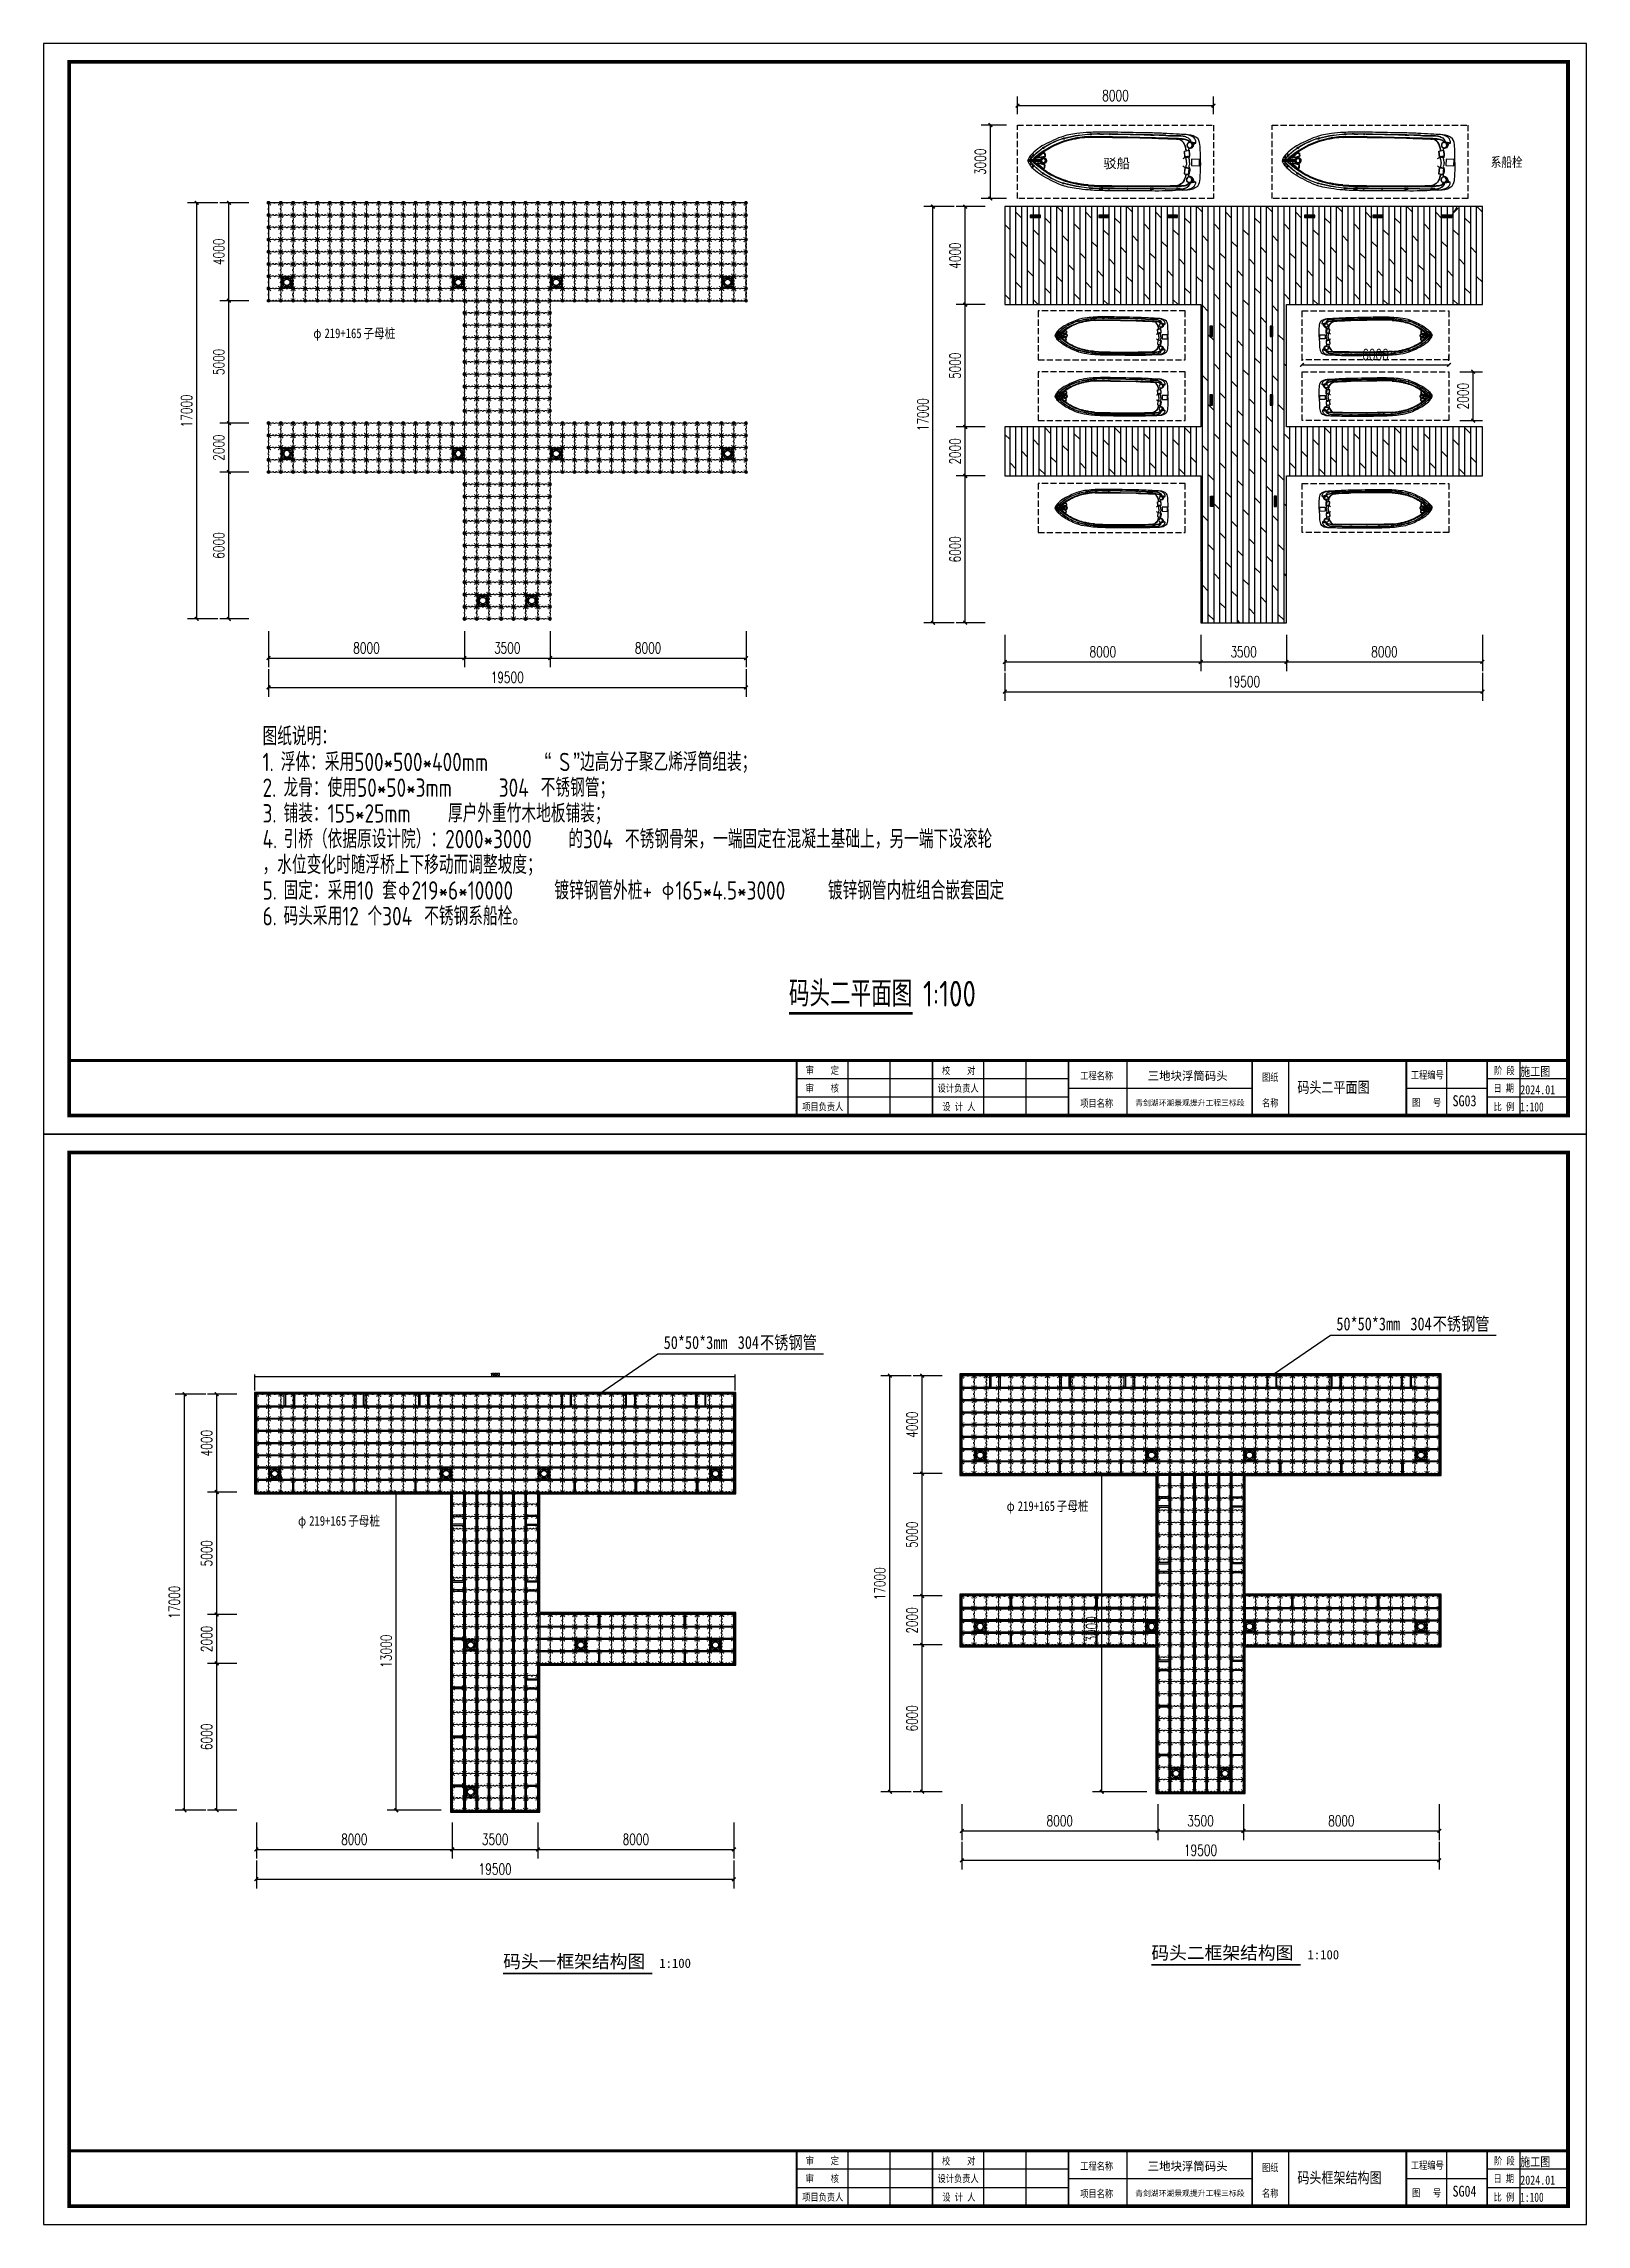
# Model space of a CAD drawing. Extents: x 343640352 to 343860175, y 671810750 to 672046431.
# Drawn here: x 343743715 to 343806715, y 671908190 to 671997290 of the extents above; entities that cross this region are included whole.
import ezdxf

# ---------------------------------------------------------------- set-up
doc = ezdxf.new("R2010")
doc.units = 0
doc.header["$LTSCALE"] = 1000
doc.linetypes.add('-6_350_HOLE$0$DASH', pattern=[0.35, 0.25, -0.1])
doc.layers.add('00标注文字', color=2, linetype='Continuous', lineweight=15)
doc.layers.add('2维浮筒', color=7, linetype='Continuous', lineweight=5)
for name, color, linetype in [('DIM_SYMB', 3, 'Continuous'), ('furniture', 6, 'Continuous'), ('PUB_DIM', 3, 'Continuous'), ('PUB_TEXT', 7, 'Continuous'), ('W-_ANTICOLLISION防撞措施', 121, 'Continuous'), ('W-MOUNTING固定方式', 5, 'Continuous'), ('W-STEEL_FRAME钢架', 3, 'Continuous'), ('栏杆', 6, 'Continuous'), ('蓝色浮筒', 150, 'Continuous')]:
    doc.layers.add(name, color=color, linetype=linetype)
doc.styles.add('-宋体', font='', dxfattribs={"width": 0.8})
doc.styles.add('_TCH_DIM', font='SIMPLEX.shx', dxfattribs={"width": 0.7, "bigfont": 'GBCBIG.shx'})
doc.styles.add('_TCH_DIM_T3', font='SIMPLEX.shx', dxfattribs={"width": 0.705882, "bigfont": 'hztxt.shx'})
doc.styles.get("Standard").update_dxf_attribs({"font": ''})
doc.styles.add('STANDARD_T3', font='simplex.shx', dxfattribs={"width": 0.7, "bigfont": 'gbcbig.shx'})
doc.styles.add('TSSD_Dimension', font='tssdeng.shx', dxfattribs={"width": 0.8, "bigfont": 'hztxt.shx'})
doc.styles.add('图框', font='')
doc.styles.add('黑体', font='simhei.ttf', dxfattribs={"width": 0.8})
doc.styles.get('-宋体').set_extended_font_data('SimSun')
doc.styles.get('Standard').set_extended_font_data('SimSun')
doc.styles.get('图框').set_extended_font_data('SimSun')
doc.dimstyles.new('_TCH_ARCH&&150', dxfattribs={"dimtxt": 446.25, "dimasz": 150, "dimexe": 375, "dimexo": 450, "dimgap": 189.375, "dimtad": 1, "dimdec": 0, "dimzin": 0, "dimdsep": 46, "dimtxsty": '_TCH_DIM_T3', "dimblk": 'ARCHTICK', "dimcen": 0.09, "dimclrt": 7, "dimazin": 2, "dimtfac": 1, "dimtdec": 0, "dimtix": 1, "dimtmove": 2, "dimatfit": 3, "dimfxl": 0, "dimtolj": 1, "dimtzin": 0, "dimarcsym": 0})
doc.dimstyles.new('W&&30', dxfattribs={"dimtxt": 105, "dimasz": 30, "dimexe": 75, "dimexo": 90, "dimgap": 30, "dimtad": 1, "dimdec": 0, "dimzin": 0, "dimdsep": 46, "dimtxsty": 'STANDARD_T3', "dimcen": 0.09, "dimclrd": 1, "dimclre": 1, "dimclrt": 7, "dimazin": 2, "dimtfac": 1, "dimtdec": 0, "dimtix": 1, "dimtmove": 2, "dimatfit": 3, "dimfxl": 0, "dimtolj": 1, "dimtzin": 0, "dimarcsym": 0})

msp = doc.modelspace()

# ---------------------------------------------------------------- texts
at = {"layer": 'PUB_TEXT'}
msp.add_text('驳船', height=398.73, dxfattribs=at).set_placement((343786987.8, 671992197.5))
at = {"layer": 'PUB_TEXT', "color": 7, "width": 0.8}
for s, height, style, p in [('系船栓', 398.73, '-宋体', (343802807.3, 671992252.3)), ('φ', 398.7, '-宋体', (343754729.2, 671985256.5)), ('219+165', 398.73, '-宋体', (343755182.9, 671985256.5)), ('子母桩', 398.73, '-宋体', (343756770.7, 671985256.5)), ('码头二平面图', 1050, 'TSSD_Dimension', (343774147.2, 671957947.2)), ('1:100', 1050, 'TSSD_Dimension', (343779625.4, 671957947.2)), ('50*50*3mm', 531.65, '-宋体', (343796506, 671944717)), ('304', 531.65, '-宋体', (343799530.4, 671944717)), ('不锈钢管', 531.65, '-宋体', (343800437.8, 671944717)), ('50*50*3mm', 531.65, '-宋体', (343769035.8, 671943956.4)), ('304', 531.65, '-宋体', (343772060.3, 671943956.4)), ('不锈钢管', 531.65, '-宋体', (343772967.6, 671943956.4)), ('φ', 398.7, '-宋体', (343754104.1, 671936735.3)), ('219+165', 398.73, '-宋体', (343754557.7, 671936735.3)), ('子母桩', 398.73, '-宋体', (343756145.6, 671936735.3)), ('φ', 398.7, '-宋体', (343783040.4, 671937337.9)), ('219+165', 398.73, '-宋体', (343783494.1, 671937337.9)), ('子母桩', 398.73, '-宋体', (343785081.9, 671937337.9))]:
    msp.add_text(s, height=height, dxfattribs=dict(at, style=style)).set_placement(p)
at = {"layer": 'PUB_TEXT', "style": 'TSSD_Dimension', "width": 0.8}
for s, p in [('图纸说明：', (343752654.4, 671968615)), ('1.', (343752654.4, 671967565)), ('浮体：采用', (343753397.2, 671967565)), ('500*500*400mm', (343756397.2, 671967565)), ('“', (343764168.6, 671967565)), ('S', (343764768.6, 671967565)), ('”边高分子聚乙烯浮筒组装；', (343765340.1, 671967565)), ('2.', (343752654.4, 671966515)), ('龙骨：使用', (343753511.5, 671966515)), ('50*50*3mm', (343756511.5, 671966515)), ('304', (343762299.6, 671966515)), ('不锈钢管；', (343764013.9, 671966515)), ('3.', (343752654.4, 671965465)), ('铺装：', (343753511.5, 671965465)), ('155*25mm', (343755311.5, 671965465)), ('厚户外重竹木地板铺装；', (343760225.8, 671965465)), ('4.', (343752654.4, 671964415)), ('引桥（依据原设计院）：', (343753511.5, 671964415)), ('2000*3000', (343760111.5, 671964415)), ('的', (343765140.1, 671964415)), ('304', (343765740.1, 671964415)), ('不锈钢骨架，一端固定在混凝土基础上，另一端下设滚轮', (343767454.4, 671964415)), ('，水位变化时随浮桥上下移动而调整坡度；', (343752654.4, 671963365)), ('5.', (343752654.4, 671962315)), ('固定：采用', (343753511.5, 671962315)), ('10', (343756511.5, 671962315)), ('套', (343757540.1, 671962315)), ('219*6*10000', (343758740.1, 671962315)), ('镀锌钢管外桩', (343764568.6, 671962315)), ('165*4.5*3000', (343769511.5, 671962315)), ('镀锌钢管内桩组合嵌套固定', (343775740.1, 671962315)), ('6.', (343752654.4, 671961265)), ('码头采用', (343753511.5, 671961265)), ('12', (343755911.5, 671961265)), ('个', (343756940.1, 671961265)), ('304', (343757540.1, 671961265)), ('不锈钢系船栓。', (343759254.4, 671961265)), ('+', (343768168.6, 671962315))]:
    msp.add_text(s, height=750, dxfattribs=at).set_placement(p)
at = {"layer": 'PUB_TEXT', "color": 7}
for s, height, p in [('码头一框架结构图', 531.65, (343762479.8, 671918670)), ('码头二框架结构图', 531.65, (343788949.6, 671919019.7)), ('1:100', 379.75, (343795327, 671919019.7)), ('1:100', 379.75, (343768857.2, 671918670))]:
    msp.add_text(s, height=height, dxfattribs=at).set_placement(p)

# ---------------------------------------------------------------- blocks, each defined once
blk = doc.blocks.new('游艇码头系船柱')
at = {"layer": 'DIM_SYMB'}
for p, q in [((0.04, 0.1), (0.05, 0.1)), ((0.04, 0.05), (0.05, 0.05)), ((0.05, 0.1), (0.05, 0.05)), ((0.05, 0.09), (0.1, 0.09)), ((0.05, 0.05), (0.1, 0.05)), ((0.15, 0.11), (0.19, 0.11)), ((0.15, 0.04), (0.19, 0.04)), ((0.43, 0.09), (0.18, 0.09)), ((0.43, 0.05), (0.18, 0.05)), ((0.46, 0.11), (0.42, 0.11)), ((0.46, 0.04), (0.42, 0.04)), ((0.57, 0.09), (0.51, 0.09)), ((0.57, 0.05), (0.51, 0.05)), ((0.57, 0.1), (0.57, 0.1)), ((0.57, 0.1), (0.57, 0.05)), ((0.57, 0.05), (0.57, 0.05))]:
    blk.add_line(p, q, dxfattribs=at)
blk.add_lwpolyline([(0, 0.15), (0.61, 0.15), (0.61, 0), (0, 0)], close=True, dxfattribs=at)
for centre, radius in [((0.13, 0.07), 0.04), ((0.13, 0.07), 0.035), ((0.48, 0.07), 0.04), ((0.48, 0.07), 0.035)]:
    blk.add_circle(centre, radius, dxfattribs=at)
for centre, radius, start, end in [((0.05, 0.07), 0.0256, 102.6804, 257.3196), ((0.15, 0.07), 0.035, 325.1501, 34.8499), ((0.19, 0.07), 0.035, 34.8499, 90), ((0.19, 0.07), 0.035, 270, 325.1501), ((0.42, 0.07), 0.035, 90, 145.1501), ((0.42, 0.07), 0.035, 214.8499, 270), ((0.46, 0.07), 0.035, 145.1501, 214.8499), ((0.56, 0.07), 0.0256, 282.6804, 77.3196)]:
    blk.add_arc(centre, radius, start, end, dxfattribs=at)
blk = doc.blocks.new('*U22')
at = {"layer": '00标注文字', "xscale": -693.1336901761795, "yscale": 693.1336901761795, "zscale": 693.1336901761795}
blk.add_blockref('游艇码头系船柱', (211, -52), dxfattribs=at)
blk = doc.blocks.new('*U23')
at = {"layer": '栏杆', "color": 0, "linetype": 'ByBlock', "lineweight": -2, "transparency": 16777216}
for p in [(0, 0), (2800, 0)]:
    blk.add_blockref('*U22', p, dxfattribs=at)
blk = doc.blocks.new('*U24')
at = {"layer": '00标注文字', "xscale": -693.1336901761795, "yscale": 693.1336901761795, "zscale": 693.1336901761795}
blk.add_blockref('游艇码头系船柱', (211, -52), dxfattribs=at)
blk = doc.blocks.new('*U25')
at = {"layer": '栏杆', "color": 0, "linetype": 'ByBlock', "lineweight": -2, "transparency": 16777216}
for p in [(0, 0), (2800, 0)]:
    blk.add_blockref('*U24', p, dxfattribs=at)
blk = doc.blocks.new('A$C8620f102')
for p, q in [((1.27, 1.92), (1.26, 1.91)), ((3.83, 1.92), (3.84, 1.91))]:
    blk.add_line(p, q)
for points in [[(2.55, 1.34, -0.01736), (1.42, 1.37, -0.12634), (0.89, 1.52, -0.172899), (0.62, 2.21, -0.013884), (0.6, 2.82, -0.008973), (0.56, 3.7, -0.01509), (0.53, 4.7, 0.002245), (0.52, 6.24, -0.003342), (0.51, 7.96, -0.016984), (0.55, 9.1, -0.024546), (0.64, 9.96, -0.067942), (0.89, 11.05, -0.033948), (1.2, 11.75, -0.022001), (1.53, 12.38, -0.042872), (1.96, 12.94, -0.059514), (2.26, 13.21, -0.046364), (2.43, 13.31, -0.104882), (2.55, 13.34, -0.104882)], [(0.68, 3.76, 0.006425), (0.67, 4.7, 0.002217), (0.66, 6.24, -0.003368), (0.65, 7.97, -0.024633), (0.67, 9.06, -0.015037), (0.76, 9.77, -0.025439), (0.82, 10.17, -0.013843), (1.02, 10.98, -0.040266), (1.32, 11.7, -0.016729), (1.69, 12.33, -0.029739), (2.17, 12.91, 0.01525), (2.42, 13.15, -0.132389), (2.48, 13.18, -0.028442), (2.5, 13.19, -0.028442)], [(0.7, 3.76, 0.006424), (0.68, 4.7, 0.002217), (0.67, 6.24, -0.003368), (0.66, 7.97, -0.024633), (0.68, 9.06, -0.015038), (0.77, 9.77, -0.025461), (0.84, 10.17, -0.013839), (1.03, 10.98, -0.040238), (1.33, 11.7, -0.016715), (1.7, 12.33, -0.029693), (2.18, 12.9, 0.015234), (2.43, 13.14, -0.134036), (2.48, 13.17, -0.024879), (2.5, 13.17, -0.024879)], [(0.84, 9.12, -0.031596), (0.91, 9.75, -0.004928), (0.98, 10.17, -0.02844), (1.18, 10.88, -0.042875), (1.47, 11.56, -0.035347), (1.84, 12.21, -0.024093), (2.25, 12.76, -0.079837), (2.5, 13.02)], [(0.86, 9.12, -0.031592), (0.92, 9.75, -0.004926), (1, 10.17, -0.028436), (1.19, 10.88, -0.042895), (1.49, 11.55, -0.035363), (1.85, 12.2, -0.024111), (2.26, 12.75, -0.077658), (2.5, 13.01, -0.077658)], [(0.87, 9.12, -0.031588), (0.93, 9.75, -0.004924), (1.01, 10.16, -0.028433), (1.21, 10.87, -0.042917), (1.5, 11.55, -0.035379), (1.86, 12.19, -0.02413), (2.27, 12.74, -0.075408), (2.5, 12.99, -0.075408)], [(0.9, 9.12, -0.031581), (0.96, 9.74, -0.00492), (1.04, 10.16, -0.028426), (1.23, 10.86, -0.042959), (1.52, 11.54, -0.035411), (1.89, 12.17, -0.028829), (2.23, 12.64, -0.092336), (2.5, 12.86, -0.080328)], [(2.09, 12.15), (2.2, 12.14, 0.382221), (2.31, 12.21), (2.39, 12.63, 0.786544), (2.33, 12.68), (2.01, 12.34, 0.616464), (2.09, 12.15, 3.844907)], [(2.55, 1.34, 0.01736), (3.68, 1.37, 0.12634), (4.21, 1.52, 0.172899), (4.48, 2.21, 0.013884), (4.5, 2.82, 0.008973), (4.55, 3.7, 0.01509), (4.57, 4.7, -0.002245), (4.58, 6.24, 0.003342), (4.59, 7.96, 0.016984), (4.55, 9.1, 0.024546), (4.46, 9.96, 0.067942), (4.21, 11.05, 0.033948), (3.9, 11.75, 0.022001), (3.57, 12.38, 0.042872), (3.15, 12.94, 0.059514), (2.84, 13.21, 0.046364), (2.67, 13.31, 0.104882), (2.55, 13.34, 0.104882)], [(4.42, 3.76, -0.006425), (4.43, 4.7, -0.002217), (4.44, 6.24, 0.003368), (4.45, 7.97, 0.024633), (4.43, 9.06, 0.015037), (4.34, 9.77, 0.025439), (4.28, 10.17, 0.013843), (4.08, 10.98, 0.040266), (3.78, 11.7, 0.016729), (3.41, 12.33, 0.029739), (2.93, 12.91, -0.01525), (2.68, 13.15, 0.132389), (2.62, 13.18, 0.028442), (2.6, 13.19, 0.028442)], [(4.41, 3.76, -0.006424), (4.42, 4.7, -0.002217), (4.43, 6.24, 0.003368), (4.44, 7.97, 0.024633), (4.42, 9.06, 0.015038), (4.33, 9.77, 0.025461), (4.26, 10.17, 0.013839), (4.07, 10.98, 0.040238), (3.77, 11.7, 0.016715), (3.4, 12.33, 0.029693), (2.93, 12.9, -0.015234), (2.67, 13.14, 0.134036), (2.62, 13.17, 0.024879), (2.6, 13.17, 0.024879)], [(4.26, 9.12, 0.031596), (4.19, 9.75, 0.004928), (4.12, 10.17, 0.02844), (3.92, 10.88, 0.042875), (3.63, 11.56, 0.035347), (3.26, 12.21, 0.024093), (2.85, 12.76, 0.079837), (2.6, 13.02)], [(4.25, 9.12, 0.031592), (4.18, 9.75, 0.004926), (4.1, 10.17, 0.028436), (3.91, 10.88, 0.042895), (3.61, 11.55, 0.035363), (3.25, 12.2, 0.024111), (2.84, 12.75, 0.077658), (2.6, 13.01, 0.077658)], [(4.23, 9.12, 0.031588), (4.17, 9.75, 0.004924), (4.09, 10.16, 0.028433), (3.89, 10.87, 0.042917), (3.6, 11.55, 0.035379), (3.24, 12.19, 0.02413), (2.83, 12.74, 0.075408), (2.6, 12.99, 0.075408)], [(4.2, 9.12, 0.031581), (4.14, 9.74, 0.00492), (4.06, 10.16, 0.028426), (3.87, 10.86, 0.042959), (3.58, 11.54, 0.035411), (3.22, 12.17, 0.028829), (2.87, 12.64, 0.092336), (2.6, 12.86, 0.080328)], [(3.01, 12.15), (2.9, 12.14, -0.382221), (2.79, 12.21), (2.71, 12.63, -0.786544), (2.77, 12.68), (3.09, 12.34, -0.616464), (3.01, 12.15, -3.844907)], [(0.84, 9.12), (0.82, 8.71), (0.81, 8.24), (0.82, 7.47), (0.82, 6.42), (0.84, 4.72, -0.002601), (0.86, 3.81, 0.004411), (0.87, 3.02, 0.013009), (0.91, 2.49, 0.113396), (1.01, 2.2, 0.146005), (1.15, 2.08, 1.595219)], [(0.86, 9.12), (0.84, 8.71), (0.83, 8.24), (0.83, 7.47), (0.83, 6.42), (0.85, 4.72, -0.002601), (0.87, 3.81, 0.004411), (0.89, 3.02, 0.013003), (0.92, 2.49, 0.113337), (1.02, 2.21, 0.144821), (1.16, 2.09, 0.138987)], [(0.87, 9.12), (0.85, 8.71), (0.84, 8.24), (0.84, 7.47), (0.84, 6.42), (0.86, 4.72, -0.002601), (0.88, 3.81, 0.00441), (0.9, 3.02, 0.012997), (0.94, 2.49, 0.113276), (1.03, 2.21, 0.142458), (1.16, 2.11, 0.142458)], [(0.9, 9.12), (0.88, 8.71), (0.87, 8.24), (0.87, 7.47), (0.87, 6.42), (0.89, 4.73, -0.002601), (0.91, 3.81, 0.00441), (0.93, 3.03, 0.002867), (0.93, 2.91, 0.002867)], [(4.23, 9.12), (4.25, 8.71), (4.26, 8.24), (4.26, 7.47), (4.26, 6.42), (4.24, 4.72, 0.002601), (4.22, 3.81, -0.00441), (4.2, 3.02, -0.012997), (4.16, 2.49, -0.113276), (4.07, 2.21, -0.142458), (3.94, 2.11, -0.142458)], [(4.26, 9.12), (4.28, 8.71), (4.29, 8.24), (4.28, 7.47), (4.28, 6.42), (4.26, 4.72, 0.002601), (4.24, 3.81, -0.004411), (4.23, 3.02, -0.013009), (4.19, 2.49, -0.113396), (4.09, 2.2, -0.146005), (3.95, 2.08, -1.595219)], [(4.25, 9.12), (4.27, 8.71), (4.27, 8.24), (4.27, 7.47), (4.27, 6.42), (4.25, 4.72, 0.002601), (4.23, 3.81, -0.004411), (4.21, 3.02, -0.013003), (4.18, 2.49, -0.113337), (4.08, 2.21, -0.144821), (3.95, 2.09, -0.138987)], [(4.2, 9.12), (4.22, 8.71), (4.23, 8.24), (4.23, 7.47), (4.23, 6.42), (4.21, 4.73, 0.002601), (4.19, 3.81, -0.00441), (4.17, 3.03, -0.002867), (4.17, 2.91, -0.002867)], [(0.68, 3.76, -0.002942), (0.69, 3.07, 0.002013), (0.7, 2.63, 0.130442), (0.78, 2.32, 0.261246), (1.14, 2.01, 0.209197)], [(0.7, 3.76, -0.002941), (0.71, 3.07, 0.002014), (0.71, 2.63, 0.130992), (0.79, 2.33, 0.261832), (1.15, 2.02, 0.261832)], [(1.73, 2.34, -0.043334), (1.41, 2.42, -0.18333), (1, 2.74, -0.123985), (0.91, 3.11, 0.015377), (0.89, 3.39)], [(3.37, 2.34, 0.043334), (3.69, 2.42, 0.18333), (4.1, 2.74, 0.123985), (4.19, 3.11, -0.015377), (4.21, 3.39)], [(4.42, 3.76, 0.002942), (4.41, 3.07, -0.002013), (4.4, 2.63, -0.130442), (4.32, 2.32, -0.261246), (3.96, 2.01, -0.209197)], [(4.41, 3.76, 0.002941), (4.4, 3.07, -0.002014), (4.39, 2.63, -0.130992), (4.31, 2.33, -0.261832), (3.96, 2.02, -0.261832)], [(1.21, 1.67, -0.164393), (0.99, 1.7, -0.188684), (0.74, 1.94, -0.10758), (0.6, 2.55)], [(1.73, 2.32, -0.043195), (1.41, 2.4, -0.183415), (0.99, 2.73, -0.094511), (0.9, 3.02)], [(3.37, 2.32, 0.043195), (3.69, 2.4, 0.183415), (4.11, 2.73, 0.094511), (4.2, 3.02)], [(3.9, 1.67, 0.164393), (4.11, 1.7, 0.188684), (4.36, 1.94, 0.10758), (4.5, 2.55)]]:
    blk.add_lwpolyline(points, format="xyb")
for points in [[(2.09, 12.19), (2.21, 12.18, 0.383069), (2.27, 12.22), (2.36, 12.64, 0.853636), (2.35, 12.65), (2.04, 12.32, 0.613527)], [(3.01, 12.19), (2.89, 12.18, -0.383069), (2.83, 12.22), (2.74, 12.64, -0.853636), (2.75, 12.65), (3.06, 12.32, -0.613527)]]:
    blk.add_lwpolyline(points, format="xyb", close=True)
for points in [[(2.5, 12.46), (2.5, 13.3)], [(2.5, 13.3), (2.5, 12.45)], [(2.6, 13.3), (2.6, 12.45)], [(2.6, 12.46), (2.6, 13.3)], [(0.64, 8.37), (0.62, 8.37), (0.62, 8.1), (0.65, 8.1)], [(0.66, 8.1), (0.68, 8.1), (0.68, 8.37), (0.66, 8.37)], [(4.44, 8.1), (4.42, 8.1), (4.42, 8.37), (4.44, 8.37)], [(4.46, 8.37), (4.48, 8.37), (4.48, 8.1), (4.46, 8.1)], [(0.67, 4.82), (0.65, 4.82), (0.65, 4.57), (0.67, 4.57)], [(0.69, 4.57), (0.7, 4.57), (0.7, 4.82), (0.68, 4.82)], [(4.42, 4.57), (4.4, 4.57), (4.4, 4.82), (4.42, 4.82)], [(4.43, 4.82), (4.45, 4.82), (4.45, 4.57), (4.43, 4.57)], [(0.69, 2.98), (0.67, 2.98), (0.67, 2.72), (0.7, 2.72)], [(0.71, 2.72), (0.72, 2.72), (0.72, 2.98), (0.71, 2.98)], [(4.39, 2.72), (4.38, 2.72), (4.38, 2.98), (4.39, 2.98)], [(4.41, 2.98), (4.43, 2.98), (4.43, 2.72), (4.4, 2.72)]]:
    blk.add_lwpolyline(points)
for points in [[(2.12, 2.1), (2.18, 2.42), (1.76, 2.46), (1.69, 2.14)], [(2.11, 2.11), (2.17, 2.4), (1.77, 2.45), (1.7, 2.15)], [(2.33, 1.4), (2.33, 1.96), (2.77, 1.96), (2.77, 1.4)], [(2.98, 2.1), (2.92, 2.42), (3.34, 2.46), (3.41, 2.14)], [(2.99, 2.11), (2.93, 2.4), (3.33, 2.45), (3.4, 2.15)]]:
    blk.add_lwpolyline(points, close=True)
for centre, radius in [((2.15, 12.99), 0.0564), ((2.31, 13.15), 0.0628), ((2.54, 12.26), 0.139), ((2.56, 12.26), 0.139), ((2.79, 13.15), 0.0628), ((2.95, 12.99), 0.0564), ((1.35, 2.1), 0.196), ((1.35, 2.1), 0.182), ((3.75, 2.1), 0.196), ((3.75, 2.1), 0.182)]:
    blk.add_circle(centre, radius)
for centre, radius, start, end in [((1.66, 12.28), 0.0427, 70.2304, 225.3725), ((1.66, 12.28), 0.0427, 244.0102, 51.5927), ((2.54, 12.26), 0.204, 99.884, 72.3335), ((2.56, 12.26), 0.204, 107.6665, 80.116), ((2.55, 13.23), 0.0821, 53.9074, 126.0926), ((2.55, 13.23), 0.0821, 53.9074, 126.0926), ((3.44, 12.28), 0.0427, 128.4073, 295.9898), ((3.44, 12.28), 0.0427, 314.6275, 109.7696), ((0.99, 10.85), 0.0427, 81.6158, 249.7115), ((0.99, 10.85), 0.0427, 268.3466, 62.9808), ((4.11, 10.85), 0.0427, 117.0192, 271.6534), ((4.11, 10.85), 0.0427, 290.2885, 98.3842), ((0.65, 7.67), 0.0427, 95.0301, 265.1292), ((0.67, 8.99), 0.0427, 91.3196, 261.7261), ((0.65, 7.67), 0.0427, 283.7894, 76.3699), ((0.67, 8.99), 0.0427, 280.385, 72.6607), ((4.43, 8.99), 0.0427, 107.3393, 259.615), ((4.45, 7.67), 0.0427, 103.6301, 256.2106), ((4.43, 8.99), 0.0427, 278.2739, 88.6804), ((4.45, 7.67), 0.0427, 274.8708, 84.9699), ((4.44, 6.39), 0.0427, 101.222, 257.4711), ((4.44, 6.39), 0.0427, 276.0953, 82.5978), ((1.77, 1.95), 0.633, 165.9957, 206.3313), ((1.82, 1.84), 0.633, 172.1254, 195.3579), ((1.35, 2.1), 0.238, 225.7726, 10.6742), ((1.35, 2.1), 0.21, 243.7243, 10.6742), ((3.75, 2.1), 0.238, 169.3258, 314.2274), ((3.75, 2.1), 0.21, 169.3258, 296.2757), ((3.33, 1.95), 0.633, 333.6687, 14.0043), ((3.29, 1.84), 0.633, 344.6421, 7.8746)]:
    blk.add_arc(centre, radius, start, end)
for points in [[(1.53, 1.94), (1.47, 1.87), (1.33, 1.81), (1.25, 1.78), (1.21, 1.73), (1.21, 1.67)], [(2.55, 2.09), (2.43, 2.1), (2.36, 2.11), (2.26, 2.14), (2.18, 2.1), (1.99, 2.07), (1.8, 2.1), (1.7, 2.14), (1.64, 2.15), (1.55, 2.13)], [(2.29, 2.55), (2.24, 2.46), (2.2, 2.33), (2.16, 2.1)], [(2.55, 2.09), (2.67, 2.1), (2.74, 2.11), (2.84, 2.14), (2.93, 2.1), (3.11, 2.07), (3.3, 2.1), (3.4, 2.14), (3.46, 2.15), (3.55, 2.13)], [(2.79, 2.55), (2.86, 2.46), (2.9, 2.33), (2.94, 2.1)], [(3.57, 1.94), (3.63, 1.87), (3.77, 1.81), (3.85, 1.78), (3.89, 1.73), (3.9, 1.67)]]:
    blk.add_spline(points, degree=3)
for points in [[(2.55, 2.3), (2.51, 2.3), (2.45, 2.3), (2.35, 2.32), (2.27, 2.36), (2.22, 2.33), (2.2, 2.32)], [(2.55, 2.3), (2.59, 2.3), (2.65, 2.3), (2.75, 2.32), (2.83, 2.36), (2.88, 2.33), (2.9, 2.32)]]:
    blk.add_open_spline(points, degree=3, knots=[0, 0, 0, 0, 0.00840925, 0.01405459, 0.02148076, 0.02583256, 0.02583256, 0.02583256, 0.02583256])
blk = doc.blocks.new('$TITLEBLK$00000187')
for p, q in [((-196, 0), (-196, 15)), ((-184.5, 0), (-184.5, 15)), ((-159, 0), (-159, 15)), ((-147.5, 0), (-147.5, 15)), ((-120, 0), (-120, 15)), ((-76, 0), (-76, 15)), ((-33, 0), (-33, 15)), ((-13, 0), (-13, 15)), ((0, 0), (0, 15)), ((-136, 10), (-210, 10)), ((-136, 7.5), (-86, 7.5)), ((-44, 7.5), (-22, 7.5)), ((0, 10), (-22, 10)), ((-136, 5), (-210, 5)), ((0, 5), (-22, 5))]:
    blk.add_line(p, q)
for points, const_width in [([(-408.03, 0), (-408.03, 15), (0, 15)], 0.8), ([(-210, 0), (-210, 15)], 0.5), ([(-173, 0), (-173, 15)], 0.5), ([(-136, 0), (-136, 15)], 0.5), ([(-86, 0), (-86, 15)], 0.5), ([(-44, 0), (-44, 15)], 0.5), ([(-22, 0), (-22, 15)], 0.5)]:
    blk.add_lwpolyline(points, dxfattribs=dict(const_width=const_width))
at = {"style": '图框', "width": 0.8}
for s, p in [('审    定', (-207.53, 11.34)), ('校    对', (-170.43, 11.27)), ('工程名称', (-132.8, 9.86)), ('工程编号', (-42.79, 10.08)), ('阶 段', (-20.12, 11.27)), ('审    核', (-207.55, 6.48)), ('设计负责人', (-171.62, 6.48)), ('图纸', (-83.31, 9.46)), ('日 期', (-20.31, 6.48)), ('项目负责人', (-208.49, 1.42)), ('设 计 人', (-170.33, 1.42)), ('项目名称', (-132.8, 2.36)), ('名称', (-83.31, 2.46)), ('图   号', (-42.46, 2.6)), ('比 例', (-20.27, 1.42))]:
    blk.add_text(s, height=2, dxfattribs=at).set_placement(p)
for tag, p in [('审定人', (-193.68, 10.95)), ('校对', (-155.51, 10.92)), ('审核人', (-193.68, 6.03)), ('设计负责人', (-158.64, 6.23)), ('项目负责人', (-195.69, 1.11)), ('设计人', (-156.48, 1.18))]:
    blk.add_attdef(tag, p, '', height=3)
for tag, p, height, style, width in [('阶段', (-12.96, 10.81), 2.5, '黑体', 0.8), ('图名', (-73.67, 6.22), 3, '-宋体', 0.8), ('日期', (-12.96, 5.8), 2.5, '黑体', 0.8), ('图号', (-31.44, 2.55), 3, '_TCH_DIM', 0.7), ('比例', (-12.96, 1.14), 2.5, '黑体', 0.8)]:
    blk.add_attdef(tag, p, '', height=height, dxfattribs=dict(style=style, width=width))
at = {"layer": 'PUB_TEXT'}
for s, height, p in [('三地块浮筒码头', 2.278, (-114.42, 9.68)), ('青剑湖环湖景观提升工程三标段', 1.519, (-117.82, 2.73))]:
    blk.add_text(s, height=height, dxfattribs=at).set_placement(p)
blk = doc.blocks.new('rgthtyjyuk')
blk.add_lwpolyline([(0, 0), (420, 0), (420, 297), (0, 297)], close=True)
at = {"const_width": 1}
blk.add_lwpolyline([(6.97, 5), (415, 5), (415, 292), (6.97, 292)], close=True, dxfattribs=at)
at = {"const_width": 0.8}
blk.add_lwpolyline([(415, 20), (6.97, 20)], dxfattribs=at)
blk = doc.blocks.new('浮筒')
at = {"layer": '2维浮筒', "color": 150, "lineweight": 0}
for p, q in [((-49, 527), (-27, 549)), ((-49, 473), (-21, 445)), ((-49, 27), (-21, 55)), ((-16, 304), (-16, 326)), ((-16, 196), (-16, 174)), ((-13, 333), (-3, 345)), ((-13, 297), (16, 264)), ((-13, 203), (16, 236)), ((-13, 167), (-3, 155)), ((0, 351), (0, 395)), ((0, 105), (0, 149)), ((19, 242), (19, 258)), ((55, 479), (21, 445)), ((55, 21), (21, 55)), ((27, 549), (55, 521)), ((149, 500), (105, 500)), ((171, 484), (155, 497)), ((193, 481), (177, 481)), ((199, 484), (232, 513)), ((203, -13), (236, 16)), ((261, 516), (239, 516)), ((258, 19), (242, 19)), ((297, -13), (264, 16)), ((301, 484), (268, 513)), ((307, 481), (323, 481)), ((329, 484), (345, 497)), ((395, 500), (351, 500)), ((473, 549), (445, 521)), ((479, 445), (445, 479)), ((479, 55), (445, 21)), ((481, 307), (481, 323)), ((481, 193), (481, 177)), ((484, 329), (497, 345)), ((484, 301), (513, 268)), ((484, 199), (513, 232)), ((484, 171), (497, 155)), ((500, 351), (500, 395)), ((500, 105), (500, 149)), ((516, 239), (516, 261)), ((549, 473), (521, 445)), ((549, 27), (521, 55)), ((527, 549), (549, 527)), ((-27, -49), (-49, -27)), ((27, -49), (55, -21)), ((149, 0), (105, 0)), ((167, -13), (155, -3)), ((196, -16), (174, -16)), ((304, -16), (326, -16)), ((333, -13), (345, -3)), ((395, 0), (351, 0)), ((473, -49), (445, -21)), ((549, -27), (527, -49))]:
    blk.add_line(p, q, dxfattribs=at)
for centre in [(71, 89), (76, 415), (80, 80), (85, 424), (89, 71), (407, 65), (415, 76), (420, 420), (424, 85), (435, 93)]:
    blk.add_circle(centre, 3.5, dxfattribs=at)
for centre, radius, start, end in [((-22, 500), 38, 135, 225), ((-22, 0), 38, 135, 225), ((-24, 500), 7, 90, 270), ((-24, 0), 7, 90, 270), ((0, 522), 38, 45, 135), ((0, 500), 25, 106.2602, 163.7398), ((0, 500), 25, 196.2602, 253.7398), ((0, 0), 25, 106.2602, 163.7398), ((-70, 395), 70, 0, 45), ((-70, 105), 70, 315, 0), ((-6, 326), 10, 137.72631, 180), ((-6, 304), 10, 180, 222.27369), ((-6, 196), 10, 137.72631, 180), ((-6, 174), 10, 180, 222.27369), ((0, 524), 7, 0, 180), ((0, 476), 7, 180, 0), ((0, 24), 7, 0, 180), ((-10, 351), 10, 317.72631, 0), ((-10, 149), 10, 0, 42.27369), ((70, 395), 70, 135, 180), ((70, 105), 70, 180, 225), ((0, 500), 25, 16.2602, 73.7398), ((0, 500), 25, 286.2602, 343.7398), ((0, 0), 25, 16.2602, 73.7398), ((9, 258), 10, 0, 42.27369), ((9, 242), 10, 317.72631, 0), ((24, 500), 7, 270, 90), ((24, 0), 7, 270, 90), ((105, 570), 70, 225, 270), ((105, 430), 70, 90, 135), ((105, 70), 70, 225, 270), ((149, 490), 10, 47.72631, 90), ((177, 491), 10, 227.72631, 270), ((193, 491), 10, 270, 312.27369), ((239, 506), 10, 90, 132.27369), ((242, 9), 10, 90, 132.27369), ((258, 9), 10, 47.72631, 90), ((261, 506), 10, 47.72631, 90), ((307, 491), 10, 227.72631, 270), ((323, 491), 10, 270, 312.27369), ((351, 490), 10, 90, 132.27369), ((395, 570), 70, 270, 315), ((395, 430), 70, 45, 90), ((395, 70), 70, 270, 315), ((476, 500), 7, 90, 270), ((476, 0), 7, 90, 270), ((500, 522), 38, 45, 135), ((500, 500), 25, 106.2602, 163.7398), ((500, 500), 25, 196.2602, 253.7398), ((500, 0), 25, 106.2602, 163.7398), ((430, 395), 70, 0, 45), ((430, 105), 70, 315, 0), ((491, 323), 10, 137.72631, 180), ((491, 307), 10, 180, 222.27369), ((491, 193), 10, 137.72631, 180), ((491, 177), 10, 180, 222.27369), ((500, 524), 7, 0, 180), ((500, 476), 7, 180, 0), ((500, 24), 7, 0, 180), ((490, 351), 10, 317.72631, 0), ((490, 149), 10, 0, 42.27369), ((570, 395), 70, 135, 180), ((570, 105), 70, 180, 225), ((500, 500), 25, 16.2602, 73.7398), ((500, 500), 25, 286.2602, 343.7398), ((500, 0), 25, 16.2602, 73.7398), ((506, 261), 10, 0, 42.27369), ((506, 239), 10, 317.72631, 0), ((524, 500), 7, 270, 90), ((524, 0), 7, 270, 90), ((522, 500), 38, 315, 45), ((522, 0), 38, 315, 45), ((0, -22), 38, 225, 315), ((0, 0), 25, 196.2602, 253.7398), ((0, -24), 7, 180, 0), ((0, 0), 25, 286.2602, 343.7398), ((105, -70), 70, 90, 135), ((149, -10), 10, 47.72631, 90), ((174, -6), 10, 227.72631, 270), ((196, -6), 10, 270, 312.27369), ((304, -6), 10, 227.72631, 270), ((326, -6), 10, 270, 312.27369), ((351, -10), 10, 90, 132.27369), ((395, -70), 70, 45, 90), ((500, -22), 38, 225, 315), ((500, 0), 25, 196.2602, 253.7398), ((500, -24), 7, 180, 0), ((500, 0), 25, 286.2602, 343.7398)]:
    blk.add_arc(centre, radius, start, end, dxfattribs=at)
at = {"layer": '蓝色浮筒'}
for centre, radius, start, end in [((-25, 500), 5, 84.26083, 275.73917), ((-25, 0), 5, 84.26083, 275.73917), ((0, 500), 25, 101.47834, 168.52166), ((0, 500), 25, 191.47834, 258.52166), ((0, 0), 25, 101.47834, 168.52166), ((0, 525), 5, 354.26083, 185.73917), ((0, 475), 5, 174.26083, 5.73917), ((0, 25), 5, 354.26083, 185.73917), ((0, 500), 25, 11.47834, 78.52166), ((0, 500), 25, 281.47834, 348.52166), ((0, 0), 25, 11.47834, 78.52166), ((25, 500), 5, 264.26083, 95.73917), ((25, 0), 5, 264.26083, 95.73917), ((475, 500), 5, 84.26083, 275.73917), ((475, 0), 5, 84.26083, 275.73917), ((500, 500), 25, 101.47834, 168.52166), ((500, 500), 25, 191.47834, 258.52166), ((500, 0), 25, 101.47834, 168.52166), ((500, 525), 5, 354.26083, 185.73917), ((500, 475), 5, 174.26083, 5.73917), ((500, 25), 5, 354.26083, 185.73917), ((500, 500), 25, 11.47834, 78.52166), ((500, 500), 25, 281.47834, 348.52166), ((500, 0), 25, 11.47834, 78.52166), ((525, 500), 5, 264.26083, 95.73917), ((525, 0), 5, 264.26083, 95.73917), ((0, 0), 25, 191.47834, 258.52166), ((0, -25), 5, 174.26083, 5.73917), ((0, 0), 25, 281.47834, 348.52166), ((500, 0), 25, 191.47834, 258.52166), ((500, -25), 5, 174.26083, 5.73917), ((500, 0), 25, 281.47834, 348.52166)]:
    blk.add_arc(centre, radius, start, end, dxfattribs=at)
blk = doc.blocks.new('*U31')
at = {"layer": '蓝色浮筒', "rotation": 180.0000000383531}
blk.add_blockref('浮筒', (250, 250), dxfattribs=at)
blk = doc.blocks.new('*U32')
at = {"layer": 'W-_ANTICOLLISION防撞措施', "color": 0, "linetype": 'ByBlock', "lineweight": -2, "transparency": 16777216}
for p in [(0, 0), (500, 0), (1000, 0), (1500, 0), (2000, 0), (2500, 0), (3000, 0), (3500, 0), (4000, 0), (4500, 0), (5000, 0), (5500, 0), (6000, 0), (6500, 0), (7000, 0), (7500, 0), (8000, 0), (8500, 0), (9000, 0), (9500, 0), (10000, 0), (10500, 0), (11000, 0), (11500, 0), (12000, 0), (12500, 0), (13000, 0), (13500, 0), (14000, 0), (14500, 0), (15000, 0), (15500, 0), (16000, 0), (16500, 0), (17000, 0), (17500, 0), (18000, 0), (18500, 0), (19000, 0), (0, -500), (0, -1000), (500, -500), (500, -1000), (1000, -500), (1000, -1000), (1500, -500), (1500, -1000), (2000, -500), (2000, -1000), (2500, -500), (2500, -1000), (3000, -500), (3000, -1000), (3500, -500), (3500, -1000), (4000, -500), (4000, -1000), (4500, -500), (4500, -1000), (5000, -500), (5000, -1000), (5500, -500), (5500, -1000), (6000, -500), (6000, -1000), (6500, -500), (6500, -1000), (7000, -500), (7000, -1000), (7500, -500), (7500, -1000), (8000, -500), (8000, -1000), (8500, -500), (8500, -1000), (9000, -500), (9000, -1000), (9500, -500), (9500, -1000), (10000, -500), (10000, -1000), (10500, -500), (10500, -1000), (11000, -500), (11000, -1000), (11500, -500), (11500, -1000), (12000, -500), (12000, -1000), (12500, -500), (12500, -1000), (13000, -500), (13000, -1000), (13500, -500), (13500, -1000), (14000, -500), (14000, -1000), (14500, -500), (14500, -1000), (15000, -500), (15000, -1000), (15500, -500), (15500, -1000), (16000, -500), (16000, -1000), (16500, -500), (16500, -1000), (17000, -500), (17000, -1000), (17500, -500), (17500, -1000), (18000, -500), (18000, -1000), (18500, -500), (18500, -1000), (19000, -500), (19000, -1000), (0, -1500), (0, -2000), (500, -1500), (500, -2000), (1000, -1500), (1000, -2000), (1500, -1500), (1500, -2000), (2000, -1500), (2000, -2000), (2500, -1500), (2500, -2000), (3000, -1500), (3000, -2000), (3500, -1500), (3500, -2000), (4000, -1500), (4000, -2000), (4500, -1500), (4500, -2000), (5000, -1500), (5000, -2000), (5500, -1500), (5500, -2000), (6000, -1500), (6000, -2000), (6500, -1500), (6500, -2000), (7000, -1500), (7000, -2000), (7500, -1500), (7500, -2000), (8000, -1500), (8000, -2000), (8500, -1500), (8500, -2000), (9000, -1500), (9000, -2000), (9500, -1500), (9500, -2000), (10000, -1500), (10000, -2000), (10500, -1500), (10500, -2000), (11000, -1500), (11000, -2000), (11500, -1500), (11500, -2000), (12000, -1500), (12000, -2000), (12500, -1500), (12500, -2000), (13000, -1500), (13000, -2000), (13500, -1500), (13500, -2000), (14000, -1500), (14000, -2000), (14500, -1500), (14500, -2000), (15000, -1500), (15000, -2000), (15500, -1500), (15500, -2000), (16000, -1500), (16000, -2000), (16500, -1500), (16500, -2000), (17000, -1500), (17000, -2000), (17500, -1500), (17500, -2000), (18000, -1500), (18000, -2000), (18500, -1500), (18500, -2000), (19000, -1500), (19000, -2000), (0, -2500), (500, -2500), (1000, -2500), (1500, -2500), (2000, -2500), (2500, -2500), (3000, -2500), (3500, -2500), (4000, -2500), (4500, -2500), (5000, -2500), (5500, -2500), (6000, -2500), (6500, -2500), (7000, -2500), (7500, -2500), (8000, -2500), (8500, -2500), (9000, -2500), (9500, -2500), (10000, -2500), (10500, -2500), (11000, -2500), (11500, -2500), (12000, -2500), (12500, -2500), (13000, -2500), (13500, -2500), (14000, -2500), (14500, -2500), (15000, -2500), (15500, -2500), (16000, -2500), (16500, -2500), (17000, -2500), (17500, -2500), (18000, -2500), (18500, -2500), (19000, -2500), (0, -3000), (0, -3500), (500, -3000), (500, -3500), (1000, -3000), (1000, -3500), (1500, -3000), (1500, -3500), (2000, -3000), (2000, -3500), (2500, -3000), (2500, -3500), (3000, -3000), (3000, -3500), (3500, -3000), (3500, -3500), (4000, -3000), (4000, -3500), (4500, -3000), (4500, -3500), (5000, -3000), (5000, -3500), (5500, -3000), (5500, -3500), (6000, -3000), (6000, -3500), (6500, -3000), (6500, -3500), (7000, -3000), (7000, -3500), (7500, -3000), (7500, -3500), (8000, -3000), (8000, -3500), (8500, -3000), (8500, -3500), (9000, -3000), (9000, -3500), (9500, -3000), (9500, -3500), (10000, -3000), (10000, -3500), (10500, -3000), (10500, -3500), (11000, -3000), (11000, -3500), (11500, -3000), (11500, -3500), (12000, -3000), (12000, -3500), (12500, -3000), (12500, -3500), (13000, -3000), (13000, -3500), (13500, -3000), (13500, -3500), (14000, -3000), (14000, -3500), (14500, -3000), (14500, -3500), (15000, -3000), (15000, -3500), (15500, -3000), (15500, -3500), (16000, -3000), (16000, -3500), (16500, -3000), (16500, -3500), (17000, -3000), (17000, -3500), (17500, -3000), (17500, -3500), (18000, -3000), (18000, -3500), (18500, -3000), (18500, -3500), (19000, -3000), (19000, -3500)]:
    blk.add_blockref('*U31', p, dxfattribs=at)
blk = doc.blocks.new('*U29')
at = {"layer": '蓝色浮筒', "rotation": 180.0000000383531}
blk.add_blockref('浮筒', (250, 250), dxfattribs=at)
blk = doc.blocks.new('*U30')
at = {"layer": 'W-_ANTICOLLISION防撞措施', "color": 0, "linetype": 'ByBlock', "lineweight": -2, "transparency": 16777216}
for p in [(0, 0), (500, 0), (1000, 0), (1500, 0), (2000, 0), (2500, 0), (3000, 0), (3500, 0), (4000, 0), (4500, 0), (5000, 0), (5500, 0), (6000, 0), (6500, 0), (7000, 0), (7500, 0), (0, -500), (0, -1000), (500, -500), (500, -1000), (1000, -500), (1000, -1000), (1500, -500), (1500, -1000), (2000, -500), (2000, -1000), (2500, -500), (2500, -1000), (3000, -500), (3000, -1000), (3500, -500), (3500, -1000), (4000, -500), (4000, -1000), (4500, -500), (4500, -1000), (5000, -500), (5000, -1000), (5500, -500), (5500, -1000), (6000, -500), (6000, -1000), (6500, -500), (6500, -1000), (7000, -500), (7000, -1000), (7500, -500), (7500, -1000), (0, -1500), (500, -1500), (1000, -1500), (1500, -1500), (2000, -1500), (2500, -1500), (3000, -1500), (3500, -1500), (4000, -1500), (4500, -1500), (5000, -1500), (5500, -1500), (6000, -1500), (6500, -1500), (7000, -1500), (7500, -1500)]:
    blk.add_blockref('*U29', p, dxfattribs=at)
blk = doc.blocks.new('*U134')
at = {"color": 8, "linetype": 'Continuous', "lineweight": 15}
for p, q in [((-1, 2), (-2, 1)), ((0, 1), (0, -1)), ((-1, -2), (-2, -1))]:
    blk.add_line(p, q, dxfattribs=at)
at = {"color": 7, "linetype": 'Continuous', "lineweight": 15}
for p, q in [((16, 1), (0, 1)), ((0, 0), (19, 0)), ((16, 1), (16, 0)), ((19, -1), (19, 0)), ((0, -1), (19, -1))]:
    blk.add_line(p, q, dxfattribs=at)
for centre, radius, start, end in [((-3, 0), 2.9, 41.31782, 318.68218), ((-3, 0), 1.45, 41.31782, 318.68218), ((0, 3), 2.82, 221.31782, 270), ((0, -3), 2.82, 90, 138.68218), ((0, 3), 1.37, 221.31782, 270), ((0, -3), 1.37, 90, 138.68218)]:
    blk.add_arc(centre, radius, start, end, dxfattribs=at)
blk = doc.blocks.new('*U135')
blk.add_lwpolyline([(-12, 0), (-12, 2.5), (12, 2.5), (12, 0)], close=True)
blk = doc.blocks.new('无头销轴_B型_D12X150')
at = {"color": 0}
for p, q in [((-72, 6), (-72, -6)), ((72, 6), (72, -6))]:
    blk.add_line(p, q, dxfattribs=at)
blk.add_lwpolyline([(-75, 4), (-75, -4), (-72, -6), (72, -6), (75, -4), (75, 4), (72, 6), (-72, 6)], close=True, dxfattribs=at)
for centre in [(-70, 0), (70, 0)]:
    blk.add_circle(centre, 1.6, dxfattribs=at)
blk = doc.blocks.new('sdf')
at = {"layer": 'W-MOUNTING固定方式', "color": 0}
for p, q in [((43108, -2622), (43108, -2815)), ((43109, -2673), (43112, -2671)), ((43112, -2671), (43112, -2766)), ((43112, -2671), (43186, -2671)), ((43186, -2766), (43186, -2671)), ((43186, -2671), (43189, -2673)), ((43285, -2497), (43283, -2500)), ((43378, -2500), (43283, -2500)), ((43283, -2574), (43283, -2500)), ((43283, -2574), (43378, -2574)), ((43283, -2574), (43285, -2577)), ((43285, -2497), (43376, -2497)), ((43376, -2577), (43285, -2577)), ((43376, -2497), (43378, -2500)), ((43378, -2574), (43376, -2577)), ((43378, -2500), (43378, -2574)), ((43475, -2671), (43472, -2673)), ((43475, -2671), (43475, -2766)), ((43475, -2671), (43549, -2671)), ((43549, -2766), (43549, -2671)), ((43552, -2674), (43549, -2671)), ((43109, -2764), (43109, -2673)), ((43109, -2764), (43112, -2766)), ((43186, -2766), (43112, -2766)), ((43186, -2766), (43189, -2764)), ((43189, -2673), (43189, -2764)), ((43283, -2863), (43285, -2860)), ((43378, -2863), (43283, -2863)), ((43283, -2937), (43283, -2863)), ((43283, -2937), (43378, -2937)), ((43285, -2940), (43283, -2937)), ((43285, -2860), (43376, -2860)), ((43375, -2940), (43285, -2940)), ((43375, -2940), (43378, -2937)), ((43378, -2863), (43376, -2860)), ((43378, -2863), (43378, -2937)), ((43472, -2764), (43472, -2673)), ((43475, -2766), (43472, -2764)), ((43549, -2766), (43475, -2766)), ((43552, -2764), (43549, -2766)), ((43552, -2674), (43552, -2764))]:
    blk.add_line(p, q, dxfattribs=at)
at = {"layer": 'W-MOUNTING固定方式', "color": 6}
for points in [[(43123, -2568), (43052, -2497, -0.414214), (43052, -2441), (43052, -2441, -0.414214), (43109, -2441), (43179, -2511)], [(43538, -2568), (43609, -2497, 0.414214), (43609, -2441), (43609, -2441, 0.414214), (43552, -2441), (43482, -2511)], [(43123, -2870), (43052, -2941, 0.414214), (43052, -2997), (43052, -2997, 0.414214), (43109, -2997), (43179, -2927)], [(43538, -2870), (43609, -2941, -0.414214), (43609, -2997), (43609, -2997, -0.414214), (43552, -2997), (43482, -2927)]]:
    blk.add_lwpolyline(points, format="xyb", dxfattribs=at)
at = {"layer": 'W-MOUNTING固定方式'}
for points in [[(43194, -2941), (43467, -2941), (43553, -2856), (43553, -2582), (43467, -2496), (43194, -2496), (43108, -2582), (43108, -2856)], [(43219, -2881), (43442, -2881), (43493, -2831), (43493, -2607), (43442, -2556), (43219, -2556), (43168, -2607), (43168, -2831)]]:
    blk.add_lwpolyline(points, close=True, dxfattribs=at)
at = {"layer": 'W-MOUNTING固定方式', "color": 0}
for points in [[(43108, -2669), (43149, -2669), (43169, -2669), (43169, -2660), (43149, -2660), (43108, -2660)], [(43272, -2496), (43272, -2537), (43272, -2557), (43281, -2557), (43281, -2537), (43281, -2496)], [(43380, -2496), (43380, -2537), (43380, -2557), (43389, -2557), (43389, -2537), (43389, -2496)], [(43553, -2660), (43512, -2660), (43492, -2660), (43492, -2669), (43512, -2669), (43553, -2669)], [(43108, -2777), (43149, -2777), (43169, -2777), (43169, -2768), (43149, -2768), (43108, -2768)], [(43281, -2941), (43281, -2900), (43281, -2880), (43272, -2880), (43272, -2900), (43272, -2941)], [(43389, -2941), (43389, -2900), (43389, -2880), (43380, -2880), (43380, -2900), (43380, -2941)], [(43553, -2768), (43512, -2768), (43492, -2768), (43492, -2777), (43512, -2777), (43553, -2777)]]:
    blk.add_lwpolyline(points, dxfattribs=at)
at = {"layer": 'W-MOUNTING固定方式', "color": 5}
for centre in [(43080, -2469), (43580, -2469), (43080, -2969), (43580, -2969)]:
    blk.add_circle(centre, 7, dxfattribs=at)
at = {"layer": 'W-MOUNTING固定方式'}
for radius in [136, 130]:
    blk.add_circle((43330, -2719), radius, dxfattribs=at)
at = {"layer": 'W-MOUNTING固定方式', "color": 0, "xscale": -1}
for name, p, rotation in [('*U134', (43143, -2649), 180), ('*U135', (43389, -2537), 270.0000000000001), ('*U134', (43400, -2531), 90.00000000000007), ('*U134', (43261, -2906), 270), ('*U135', (43272, -2900), 90), ('*U135', (43512, -2777), 180)]:
    blk.add_blockref(name, p, dxfattribs=dict(at, rotation=rotation))
for name, p in [('*U135', (43149, -2660)), ('*U134', (43518, -2788))]:
    blk.add_blockref(name, p, dxfattribs=at)
at = {"layer": 'W-MOUNTING固定方式', "color": 0}
for name, p, rotation in [('无头销轴_B型_D12X150', (43149, -2719), 90), ('*U134', (43261, -2531), 270.0000000000001), ('*U135', (43272, -2537), 90.00000000000004), ('*U134', (43518, -2649), 180), ('无头销轴_B型_D12X150', (43512, -2719), 270), ('*U135', (43149, -2777), 180), ('无头销轴_B型_D12X150', (43330, -2900), 180), ('*U135', (43389, -2900), 270), ('*U134', (43400, -2906), 90.00000000000001)]:
    blk.add_blockref(name, p, dxfattribs=dict(at, rotation=rotation))
for name, p in [('无头销轴_B型_D12X150', (43330, -2537)), ('*U135', (43512, -2660)), ('*U134', (43143, -2788))]:
    blk.add_blockref(name, p, dxfattribs=at)
blk = doc.blocks.new('*U27')
at = {"layer": '蓝色浮筒', "rotation": 180.0000000383531}
blk.add_blockref('浮筒', (250, 250), dxfattribs=at)
blk = doc.blocks.new('*U28')
at = {"layer": 'W-_ANTICOLLISION防撞措施', "color": 0, "linetype": 'ByBlock', "lineweight": -2, "transparency": 16777216}
for p in [(0, 0), (500, 0), (1000, 0), (1500, 0), (2000, 0), (2500, 0), (3000, 0), (3500, 0), (4000, 0), (4500, 0), (5000, 0), (5500, 0), (6000, 0), (6500, 0), (7000, 0), (7500, 0), (0, -500), (0, -1000), (500, -500), (500, -1000), (1000, -500), (1000, -1000), (1500, -500), (1500, -1000), (2000, -500), (2000, -1000), (2500, -500), (2500, -1000), (3000, -500), (3000, -1000), (3500, -500), (3500, -1000), (4000, -500), (4000, -1000), (4500, -500), (4500, -1000), (5000, -500), (5000, -1000), (5500, -500), (5500, -1000), (6000, -500), (6000, -1000), (6500, -500), (6500, -1000), (7000, -500), (7000, -1000), (7500, -500), (7500, -1000), (0, -1500), (500, -1500), (1000, -1500), (1500, -1500), (2000, -1500), (2500, -1500), (3000, -1500), (3500, -1500), (4000, -1500), (4500, -1500), (5000, -1500), (5500, -1500), (6000, -1500), (6500, -1500), (7000, -1500), (7500, -1500)]:
    blk.add_blockref('*U27', p, dxfattribs=at)
blk = doc.blocks.new('*D133')
at = {"color": 1, "lineweight": -2, "transparency": 16777216}
for p, q in [((343752341, 671942260), (343752341, 671942910)), ((343752371, 671942835), (343771931, 671942835)), ((343771961, 671942260), (343771961, 671942910))]:
    blk.add_line(p, q, dxfattribs=at)
at = {"color": 1, "transparency": 16777216}
for points in [[(343752371, 671942840), (343752371, 671942830), (343752341, 671942835)], [(343771931, 671942840), (343771931, 671942830), (343771961, 671942835)]]:
    blk.add_solid(points, dxfattribs=at)
at = {"layer": 'Defpoints', "color": 0, "transparency": 16777216}
for p in [(343771961, 671942835), (343752341, 671942170), (343771961, 671942170)]:
    blk.add_point(p, dxfattribs=at)
at = {"color": 7, "transparency": 16777216, "insert": (343762151, 671942917), "char_height": 105, "attachment_point": 5, "style": 'STANDARD_T3'}
blk.add_mtext('\\A1;19620', dxfattribs=at)
blk = doc.blocks.new('*U94')
at = {"layer": '蓝色浮筒', "rotation": 180.0000000383531}
blk.add_blockref('浮筒', (250, 250), dxfattribs=at)
blk = doc.blocks.new('*U95')
at = {"layer": 'W-_ANTICOLLISION防撞措施', "color": 0, "linetype": 'ByBlock', "lineweight": -2, "transparency": 16777216}
for p in [(0, 0), (500, 0), (1000, 0), (1500, 0), (2000, 0), (2500, 0), (3000, 0), (3500, 0), (4000, 0), (4500, 0), (5000, 0), (5500, 0), (6000, 0), (6500, 0), (7000, 0), (7500, 0), (8000, 0), (8500, 0), (9000, 0), (9500, 0), (10000, 0), (10500, 0), (11000, 0), (11500, 0), (12000, 0), (12500, 0), (13000, 0), (13500, 0), (14000, 0), (14500, 0), (15000, 0), (15500, 0), (16000, 0), (16500, 0), (17000, 0), (17500, 0), (18000, 0), (18500, 0), (19000, 0), (0, -500), (0, -1000), (500, -500), (500, -1000), (1000, -500), (1000, -1000), (1500, -500), (1500, -1000), (2000, -500), (2000, -1000), (2500, -500), (2500, -1000), (3000, -500), (3000, -1000), (3500, -500), (3500, -1000), (4000, -500), (4000, -1000), (4500, -500), (4500, -1000), (5000, -500), (5000, -1000), (5500, -500), (5500, -1000), (6000, -500), (6000, -1000), (6500, -500), (6500, -1000), (7000, -500), (7000, -1000), (7500, -500), (7500, -1000), (8000, -500), (8000, -1000), (8500, -500), (8500, -1000), (9000, -500), (9000, -1000), (9500, -500), (9500, -1000), (10000, -500), (10000, -1000), (10500, -500), (10500, -1000), (11000, -500), (11000, -1000), (11500, -500), (11500, -1000), (12000, -500), (12000, -1000), (12500, -500), (12500, -1000), (13000, -500), (13000, -1000), (13500, -500), (13500, -1000), (14000, -500), (14000, -1000), (14500, -500), (14500, -1000), (15000, -500), (15000, -1000), (15500, -500), (15500, -1000), (16000, -500), (16000, -1000), (16500, -500), (16500, -1000), (17000, -500), (17000, -1000), (17500, -500), (17500, -1000), (18000, -500), (18000, -1000), (18500, -500), (18500, -1000), (19000, -500), (19000, -1000), (0, -1500), (0, -2000), (500, -1500), (500, -2000), (1000, -1500), (1000, -2000), (1500, -1500), (1500, -2000), (2000, -1500), (2000, -2000), (2500, -1500), (2500, -2000), (3000, -1500), (3000, -2000), (3500, -1500), (3500, -2000), (4000, -1500), (4000, -2000), (4500, -1500), (4500, -2000), (5000, -1500), (5000, -2000), (5500, -1500), (5500, -2000), (6000, -1500), (6000, -2000), (6500, -1500), (6500, -2000), (7000, -1500), (7000, -2000), (7500, -1500), (7500, -2000), (8000, -1500), (8000, -2000), (8500, -1500), (8500, -2000), (9000, -1500), (9000, -2000), (9500, -1500), (9500, -2000), (10000, -1500), (10000, -2000), (10500, -1500), (10500, -2000), (11000, -1500), (11000, -2000), (11500, -1500), (11500, -2000), (12000, -1500), (12000, -2000), (12500, -1500), (12500, -2000), (13000, -1500), (13000, -2000), (13500, -1500), (13500, -2000), (14000, -1500), (14000, -2000), (14500, -1500), (14500, -2000), (15000, -1500), (15000, -2000), (15500, -1500), (15500, -2000), (16000, -1500), (16000, -2000), (16500, -1500), (16500, -2000), (17000, -1500), (17000, -2000), (17500, -1500), (17500, -2000), (18000, -1500), (18000, -2000), (18500, -1500), (18500, -2000), (19000, -1500), (19000, -2000), (0, -2500), (500, -2500), (1000, -2500), (1500, -2500), (2000, -2500), (2500, -2500), (3000, -2500), (3500, -2500), (4000, -2500), (4500, -2500), (5000, -2500), (5500, -2500), (6000, -2500), (6500, -2500), (7000, -2500), (7500, -2500), (8000, -2500), (8500, -2500), (9000, -2500), (9500, -2500), (10000, -2500), (10500, -2500), (11000, -2500), (11500, -2500), (12000, -2500), (12500, -2500), (13000, -2500), (13500, -2500), (14000, -2500), (14500, -2500), (15000, -2500), (15500, -2500), (16000, -2500), (16500, -2500), (17000, -2500), (17500, -2500), (18000, -2500), (18500, -2500), (19000, -2500), (0, -3000), (0, -3500), (500, -3000), (500, -3500), (1000, -3000), (1000, -3500), (1500, -3000), (1500, -3500), (2000, -3000), (2000, -3500), (2500, -3000), (2500, -3500), (3000, -3000), (3000, -3500), (3500, -3000), (3500, -3500), (4000, -3000), (4000, -3500), (4500, -3000), (4500, -3500), (5000, -3000), (5000, -3500), (5500, -3000), (5500, -3500), (6000, -3000), (6000, -3500), (6500, -3000), (6500, -3500), (7000, -3000), (7000, -3500), (7500, -3000), (7500, -3500), (8000, -3000), (8000, -3500), (8500, -3000), (8500, -3500), (9000, -3000), (9000, -3500), (9500, -3000), (9500, -3500), (10000, -3000), (10000, -3500), (10500, -3000), (10500, -3500), (11000, -3000), (11000, -3500), (11500, -3000), (11500, -3500), (12000, -3000), (12000, -3500), (12500, -3000), (12500, -3500), (13000, -3000), (13000, -3500), (13500, -3000), (13500, -3500), (14000, -3000), (14000, -3500), (14500, -3000), (14500, -3500), (15000, -3000), (15000, -3500), (15500, -3000), (15500, -3500), (16000, -3000), (16000, -3500), (16500, -3000), (16500, -3500), (17000, -3000), (17000, -3500), (17500, -3000), (17500, -3500), (18000, -3000), (18000, -3500), (18500, -3000), (18500, -3500), (19000, -3000), (19000, -3500)]:
    blk.add_blockref('*U94', p, dxfattribs=at)
blk = doc.blocks.new('*U93')
at = {"layer": '蓝色浮筒', "rotation": 180.0000000383531}
blk.add_blockref('浮筒', (250, 250), dxfattribs=at)
blk = doc.blocks.new('*U132')
at = {"layer": 'W-_ANTICOLLISION防撞措施', "color": 0, "linetype": 'ByBlock', "lineweight": -2, "transparency": 16777216}
for p in [(0, 0), (500, 0), (1000, 0), (1500, 0), (2000, 0), (2500, 0), (3000, 0), (0, -500), (0, -1000), (500, -500), (500, -1000), (1000, -500), (1000, -1000), (1500, -500), (1500, -1000), (2000, -500), (2000, -1000), (2500, -500), (2500, -1000), (3000, -500), (3000, -1000), (0, -1500), (0, -2000), (500, -1500), (500, -2000), (1000, -1500), (1000, -2000), (1500, -1500), (1500, -2000), (2000, -1500), (2000, -2000), (2500, -1500), (2500, -2000), (3000, -1500), (3000, -2000), (0, -2500), (500, -2500), (1000, -2500), (1500, -2500), (2000, -2500), (2500, -2500), (3000, -2500), (0, -3000), (0, -3500), (500, -3000), (500, -3500), (1000, -3000), (1000, -3500), (1500, -3000), (1500, -3500), (2000, -3000), (2000, -3500), (2500, -3000), (2500, -3500), (3000, -3000), (3000, -3500), (0, -4000), (0, -4500), (500, -4000), (500, -4500), (1000, -4000), (1000, -4500), (1500, -4000), (1500, -4500), (2000, -4000), (2000, -4500), (2500, -4000), (2500, -4500), (3000, -4000), (3000, -4500), (0, -5000), (0, -5500), (500, -5000), (500, -5500), (1000, -5000), (1000, -5500), (1500, -5000), (1500, -5500), (2000, -5000), (2000, -5500), (2500, -5000), (2500, -5500), (3000, -5000), (3000, -5500), (0, -6000), (0, -6500), (500, -6000), (500, -6500), (1000, -6000), (1000, -6500), (1500, -6000), (1500, -6500), (2000, -6000), (2000, -6500), (2500, -6000), (2500, -6500), (3000, -6000), (3000, -6500), (0, -7000), (500, -7000), (1000, -7000), (1500, -7000), (2000, -7000), (2500, -7000), (3000, -7000), (0, -7500), (0, -8000), (500, -7500), (500, -8000), (1000, -7500), (1000, -8000), (1500, -7500), (1500, -8000), (2000, -7500), (2000, -8000), (2500, -7500), (2500, -8000), (3000, -7500), (3000, -8000), (0, -8500), (0, -9000), (500, -8500), (500, -9000), (1000, -8500), (1000, -9000), (1500, -8500), (1500, -9000), (2000, -8500), (2000, -9000), (2500, -8500), (2500, -9000), (3000, -8500), (3000, -9000), (0, -9500), (0, -10000), (500, -9500), (500, -10000), (1000, -9500), (1000, -10000), (1500, -9500), (1500, -10000), (2000, -9500), (2000, -10000), (2500, -9500), (2500, -10000), (3000, -9500), (3000, -10000), (0, -10500), (0, -11000), (500, -10500), (500, -11000), (1000, -10500), (1000, -11000), (1500, -10500), (1500, -11000), (2000, -10500), (2000, -11000), (2500, -10500), (2500, -11000), (3000, -10500), (3000, -11000), (0, -11500), (500, -11500), (1000, -11500), (1500, -11500), (2000, -11500), (2500, -11500), (3000, -11500), (0, -12000), (0, -12500), (500, -12000), (500, -12500), (1000, -12000), (1000, -12500), (1500, -12000), (1500, -12500), (2000, -12000), (2000, -12500), (2500, -12000), (2500, -12500), (3000, -12000), (3000, -12500)]:
    blk.add_blockref('*U93', p, dxfattribs=at)
blk = doc.blocks.new('*U130')
at = {"layer": '蓝色浮筒', "rotation": 180.0000000383531}
blk.add_blockref('浮筒', (250, 250), dxfattribs=at)
blk = doc.blocks.new('*U131')
at = {"layer": 'W-_ANTICOLLISION防撞措施', "color": 0, "linetype": 'ByBlock', "lineweight": -2, "transparency": 16777216}
for p in [(0, 0), (500, 0), (1000, 0), (1500, 0), (2000, 0), (2500, 0), (3000, 0), (3500, 0), (4000, 0), (4500, 0), (5000, 0), (5500, 0), (6000, 0), (6500, 0), (7000, 0), (7500, 0), (0, -500), (0, -1000), (500, -500), (500, -1000), (1000, -500), (1000, -1000), (1500, -500), (1500, -1000), (2000, -500), (2000, -1000), (2500, -500), (2500, -1000), (3000, -500), (3000, -1000), (3500, -500), (3500, -1000), (4000, -500), (4000, -1000), (4500, -500), (4500, -1000), (5000, -500), (5000, -1000), (5500, -500), (5500, -1000), (6000, -500), (6000, -1000), (6500, -500), (6500, -1000), (7000, -500), (7000, -1000), (7500, -500), (7500, -1000), (0, -1500), (500, -1500), (1000, -1500), (1500, -1500), (2000, -1500), (2500, -1500), (3000, -1500), (3500, -1500), (4000, -1500), (4500, -1500), (5000, -1500), (5500, -1500), (6000, -1500), (6500, -1500), (7000, -1500), (7500, -1500)]:
    blk.add_blockref('*U130', p, dxfattribs=at)
blk = doc.blocks.new('*U101')
at = {"layer": 'W-STEEL_FRAME钢架'}
blk.add_lwpolyline([(-25, 263), (25, 263), (25, -238), (-25, -238)], close=True, dxfattribs=at)
blk = doc.blocks.new('*U102')
at = {"layer": 'W-STEEL_FRAME钢架', "color": 0, "linetype": 'ByBlock', "lineweight": -2, "transparency": 16777216}
for p in [(0, 0), (370, 0)]:
    blk.add_blockref('*U101', p, dxfattribs=at)
blk = doc.blocks.new('*U127')
at = {"layer": 'W-STEEL_FRAME钢架'}
blk.add_lwpolyline([(-262, 25), (-262, -25), (238, -25), (238, 25)], close=True, dxfattribs=at)
blk = doc.blocks.new('*U128')
at = {"layer": 'W-STEEL_FRAME钢架', "color": 0, "linetype": 'ByBlock', "lineweight": -2, "transparency": 16777216}
for p in [(0, 2000), (0, 0)]:
    blk.add_blockref('*U127', p, dxfattribs=at)
blk = doc.blocks.new('*U129')
at = {"layer": 'W-STEEL_FRAME钢架'}
blk.add_lwpolyline([(-25, 263), (25, 263), (25, -238), (-25, -238)], close=True, dxfattribs=at)
blk = doc.blocks.new('*U96')
at = {"layer": 'W-STEEL_FRAME钢架', "color": 0, "linetype": 'ByBlock', "lineweight": -2, "transparency": 16777216}
for p in [(0, 0), (3500, 0)]:
    blk.add_blockref('*U129', p, dxfattribs=at)
blk = doc.blocks.new('*U97')
at = {"layer": 'W-STEEL_FRAME钢架'}
blk.add_lwpolyline([(-25, 238), (25, 238), (25, -253), (-25, -253)], close=True, dxfattribs=at)
blk = doc.blocks.new('*U98')
at = {"layer": 'W-STEEL_FRAME钢架', "color": 0, "linetype": 'ByBlock', "lineweight": -2, "transparency": 16777216}
for p in [(0, 0), (370, 0)]:
    blk.add_blockref('*U97', p, dxfattribs=at)
blk = doc.blocks.new('*U99')
at = {"layer": 'W-STEEL_FRAME钢架'}
blk.add_lwpolyline([(-25, 238), (25, 238), (25, -263), (-25, -263)], close=True, dxfattribs=at)
blk = doc.blocks.new('*U100')
at = {"layer": 'W-STEEL_FRAME钢架', "color": 0, "linetype": 'ByBlock', "lineweight": -2, "transparency": 16777216}
for p in [(0, 0), (370, 0)]:
    blk.add_blockref('*U99', p, dxfattribs=at)
blk = doc.blocks.new('*U122')
at = {"layer": 'W-STEEL_FRAME钢架'}
blk.add_lwpolyline([(-25, 238), (25, 238), (25, -263), (-25, -263)], close=True, dxfattribs=at)
blk = doc.blocks.new('*U123')
at = {"layer": 'W-STEEL_FRAME钢架', "color": 0, "linetype": 'ByBlock', "lineweight": -2, "transparency": 16777216}
for p in [(0, 0), (370, 0)]:
    blk.add_blockref('*U122', p, dxfattribs=at)
blk = doc.blocks.new('*U126')
at = {"layer": 'W-STEEL_FRAME钢架'}
blk.add_lwpolyline([(-25, 238), (25, 238), (25, -263), (-25, -263)], close=True, dxfattribs=at)
blk = doc.blocks.new('*U103')
at = {"layer": 'W-STEEL_FRAME钢架', "color": 0, "linetype": 'ByBlock', "lineweight": -2, "transparency": 16777216}
for p in [(0, 0), (370, 0)]:
    blk.add_blockref('*U126', p, dxfattribs=at)
blk = doc.blocks.new('*U124')
at = {"layer": 'W-STEEL_FRAME钢架'}
blk.add_lwpolyline([(-25, 238), (25, 238), (25, -263), (-25, -263)], close=True, dxfattribs=at)
blk = doc.blocks.new('*U125')
at = {"layer": 'W-STEEL_FRAME钢架', "color": 0, "linetype": 'ByBlock', "lineweight": -2, "transparency": 16777216}
for p in [(0, 0), (370, 0)]:
    blk.add_blockref('*U124', p, dxfattribs=at)
blk = doc.blocks.new('*U116')
at = {"layer": 'W-STEEL_FRAME钢架'}
blk.add_lwpolyline([(-9774, 25), (9774, 25), (9774, -25), (-9774, -25)], close=True, dxfattribs=at)
blk = doc.blocks.new('*U117')
at = {"layer": 'W-STEEL_FRAME钢架', "color": 0, "linetype": 'ByBlock', "lineweight": -2, "transparency": 16777216}
for p in [(0, 3000), (0, 2500), (0, 2000), (0, 1500), (0, 1000), (0, 500), (0, 0)]:
    blk.add_blockref('*U116', p, dxfattribs=at)
blk = doc.blocks.new('*U118')
at = {"layer": 'W-STEEL_FRAME钢架'}
blk.add_lwpolyline([(-25, 263), (25, 263), (25, -238), (-25, -238)], close=True, dxfattribs=at)
blk = doc.blocks.new('*U119')
at = {"layer": 'W-STEEL_FRAME钢架', "color": 0, "linetype": 'ByBlock', "lineweight": -2, "transparency": 16777216}
for p in [(0, 0), (370, 0)]:
    blk.add_blockref('*U118', p, dxfattribs=at)
blk = doc.blocks.new('*U120')
at = {"layer": 'W-STEEL_FRAME钢架'}
blk.add_lwpolyline([(-25, 263), (25, 263), (25, -238), (-25, -238)], close=True, dxfattribs=at)
blk = doc.blocks.new('*U121')
at = {"layer": 'W-STEEL_FRAME钢架', "color": 0, "linetype": 'ByBlock', "lineweight": -2, "transparency": 16777216}
for p in [(0, 0), (370, 0)]:
    blk.add_blockref('*U120', p, dxfattribs=at)
blk = doc.blocks.new('*U104')
at = {"layer": 'W-STEEL_FRAME钢架'}
blk.add_lwpolyline([(-25, -232), (25, -232), (25, 268), (-25, 268)], close=True, dxfattribs=at)
blk = doc.blocks.new('*U105')
at = {"layer": 'W-STEEL_FRAME钢架', "color": 0, "linetype": 'ByBlock', "lineweight": -2, "transparency": 16777216}
for p in [(0, 0), (2500, 0), (5000, 0)]:
    blk.add_blockref('*U104', p, dxfattribs=at)
blk = doc.blocks.new('*U110')
at = {"layer": 'W-STEEL_FRAME钢架'}
blk.add_lwpolyline([(-25, 263), (25, 263), (25, -238), (-25, -238)], close=True, dxfattribs=at)
blk = doc.blocks.new('*U111')
at = {"layer": 'W-STEEL_FRAME钢架', "color": 0, "linetype": 'ByBlock', "lineweight": -2, "transparency": 16777216}
for p in [(0, 0), (370, 0)]:
    blk.add_blockref('*U110', p, dxfattribs=at)
blk = doc.blocks.new('*U106')
at = {"layer": 'W-STEEL_FRAME钢架'}
blk.add_lwpolyline([(-25, 263), (25, 263), (25, -238), (-25, -238)], close=True, dxfattribs=at)
blk = doc.blocks.new('*U107')
at = {"layer": 'W-STEEL_FRAME钢架', "color": 0, "linetype": 'ByBlock', "lineweight": -2, "transparency": 16777216}
for p in [(0, 0), (370, 0)]:
    blk.add_blockref('*U106', p, dxfattribs=at)
blk = doc.blocks.new('*U108')
at = {"layer": 'W-STEEL_FRAME钢架'}
blk.add_lwpolyline([(-25, 263), (25, 263), (25, -238), (-25, -238)], close=True, dxfattribs=at)
blk = doc.blocks.new('*U109')
at = {"layer": 'W-STEEL_FRAME钢架', "color": 0, "linetype": 'ByBlock', "lineweight": -2, "transparency": 16777216}
for p in [(0, 0), (370, 0)]:
    blk.add_blockref('*U108', p, dxfattribs=at)
blk = doc.blocks.new('*U112')
at = {"layer": 'W-STEEL_FRAME钢架'}
blk.add_lwpolyline([(-25, -232), (25, -232), (25, 268), (-25, 268)], close=True, dxfattribs=at)
blk = doc.blocks.new('*U113')
at = {"layer": 'W-STEEL_FRAME钢架', "color": 0, "linetype": 'ByBlock', "lineweight": -2, "transparency": 16777216}
for p in [(0, 0), (2500, 0), (5000, 0)]:
    blk.add_blockref('*U112', p, dxfattribs=at)
blk = doc.blocks.new('*U114')
at = {"layer": 'W-STEEL_FRAME钢架'}
blk.add_lwpolyline([(-25, 263), (25, 263), (25, -238), (-25, -238)], close=True, dxfattribs=at)
blk = doc.blocks.new('*U115')
at = {"layer": 'W-STEEL_FRAME钢架', "color": 0, "linetype": 'ByBlock', "lineweight": -2, "transparency": 16777216}
for p in [(0, 0), (3500, 0)]:
    blk.add_blockref('*U114', p, dxfattribs=at)
blk = doc.blocks.new('*U91')
at = {"layer": 'W-STEEL_FRAME钢架'}
blk.add_lwpolyline([(-297, 25), (-297, -25), (238, -25), (238, 25)], close=True, dxfattribs=at)
blk = doc.blocks.new('*U92')
at = {"layer": 'W-STEEL_FRAME钢架', "color": 0, "linetype": 'ByBlock', "lineweight": -2, "transparency": 16777216}
for p in [(0, 6000), (0, 4000), (0, 2000), (0, 0)]:
    blk.add_blockref('*U91', p, dxfattribs=at)
blk = doc.blocks.new('*U180')
at = {"layer": '蓝色浮筒', "rotation": 180.0000000383531}
blk.add_blockref('浮筒', (250, 250), dxfattribs=at)
blk = doc.blocks.new('*U181')
at = {"layer": 'W-_ANTICOLLISION防撞措施', "color": 0, "linetype": 'ByBlock', "lineweight": -2, "transparency": 16777216}
for p in [(0, 0), (500, 0), (1000, 0), (1500, 0), (2000, 0), (2500, 0), (3000, 0), (3500, 0), (4000, 0), (4500, 0), (5000, 0), (5500, 0), (6000, 0), (6500, 0), (7000, 0), (7500, 0), (8000, 0), (8500, 0), (9000, 0), (9500, 0), (10000, 0), (10500, 0), (11000, 0), (11500, 0), (12000, 0), (12500, 0), (13000, 0), (13500, 0), (14000, 0), (14500, 0), (15000, 0), (15500, 0), (16000, 0), (16500, 0), (17000, 0), (17500, 0), (18000, 0), (18500, 0), (19000, 0), (0, -500), (0, -1000), (500, -500), (500, -1000), (1000, -500), (1000, -1000), (1500, -500), (1500, -1000), (2000, -500), (2000, -1000), (2500, -500), (2500, -1000), (3000, -500), (3000, -1000), (3500, -500), (3500, -1000), (4000, -500), (4000, -1000), (4500, -500), (4500, -1000), (5000, -500), (5000, -1000), (5500, -500), (5500, -1000), (6000, -500), (6000, -1000), (6500, -500), (6500, -1000), (7000, -500), (7000, -1000), (7500, -500), (7500, -1000), (8000, -500), (8000, -1000), (8500, -500), (8500, -1000), (9000, -500), (9000, -1000), (9500, -500), (9500, -1000), (10000, -500), (10000, -1000), (10500, -500), (10500, -1000), (11000, -500), (11000, -1000), (11500, -500), (11500, -1000), (12000, -500), (12000, -1000), (12500, -500), (12500, -1000), (13000, -500), (13000, -1000), (13500, -500), (13500, -1000), (14000, -500), (14000, -1000), (14500, -500), (14500, -1000), (15000, -500), (15000, -1000), (15500, -500), (15500, -1000), (16000, -500), (16000, -1000), (16500, -500), (16500, -1000), (17000, -500), (17000, -1000), (17500, -500), (17500, -1000), (18000, -500), (18000, -1000), (18500, -500), (18500, -1000), (19000, -500), (19000, -1000), (0, -1500), (0, -2000), (500, -1500), (500, -2000), (1000, -1500), (1000, -2000), (1500, -1500), (1500, -2000), (2000, -1500), (2000, -2000), (2500, -1500), (2500, -2000), (3000, -1500), (3000, -2000), (3500, -1500), (3500, -2000), (4000, -1500), (4000, -2000), (4500, -1500), (4500, -2000), (5000, -1500), (5000, -2000), (5500, -1500), (5500, -2000), (6000, -1500), (6000, -2000), (6500, -1500), (6500, -2000), (7000, -1500), (7000, -2000), (7500, -1500), (7500, -2000), (8000, -1500), (8000, -2000), (8500, -1500), (8500, -2000), (9000, -1500), (9000, -2000), (9500, -1500), (9500, -2000), (10000, -1500), (10000, -2000), (10500, -1500), (10500, -2000), (11000, -1500), (11000, -2000), (11500, -1500), (11500, -2000), (12000, -1500), (12000, -2000), (12500, -1500), (12500, -2000), (13000, -1500), (13000, -2000), (13500, -1500), (13500, -2000), (14000, -1500), (14000, -2000), (14500, -1500), (14500, -2000), (15000, -1500), (15000, -2000), (15500, -1500), (15500, -2000), (16000, -1500), (16000, -2000), (16500, -1500), (16500, -2000), (17000, -1500), (17000, -2000), (17500, -1500), (17500, -2000), (18000, -1500), (18000, -2000), (18500, -1500), (18500, -2000), (19000, -1500), (19000, -2000), (0, -2500), (500, -2500), (1000, -2500), (1500, -2500), (2000, -2500), (2500, -2500), (3000, -2500), (3500, -2500), (4000, -2500), (4500, -2500), (5000, -2500), (5500, -2500), (6000, -2500), (6500, -2500), (7000, -2500), (7500, -2500), (8000, -2500), (8500, -2500), (9000, -2500), (9500, -2500), (10000, -2500), (10500, -2500), (11000, -2500), (11500, -2500), (12000, -2500), (12500, -2500), (13000, -2500), (13500, -2500), (14000, -2500), (14500, -2500), (15000, -2500), (15500, -2500), (16000, -2500), (16500, -2500), (17000, -2500), (17500, -2500), (18000, -2500), (18500, -2500), (19000, -2500), (0, -3000), (0, -3500), (500, -3000), (500, -3500), (1000, -3000), (1000, -3500), (1500, -3000), (1500, -3500), (2000, -3000), (2000, -3500), (2500, -3000), (2500, -3500), (3000, -3000), (3000, -3500), (3500, -3000), (3500, -3500), (4000, -3000), (4000, -3500), (4500, -3000), (4500, -3500), (5000, -3000), (5000, -3500), (5500, -3000), (5500, -3500), (6000, -3000), (6000, -3500), (6500, -3000), (6500, -3500), (7000, -3000), (7000, -3500), (7500, -3000), (7500, -3500), (8000, -3000), (8000, -3500), (8500, -3000), (8500, -3500), (9000, -3000), (9000, -3500), (9500, -3000), (9500, -3500), (10000, -3000), (10000, -3500), (10500, -3000), (10500, -3500), (11000, -3000), (11000, -3500), (11500, -3000), (11500, -3500), (12000, -3000), (12000, -3500), (12500, -3000), (12500, -3500), (13000, -3000), (13000, -3500), (13500, -3000), (13500, -3500), (14000, -3000), (14000, -3500), (14500, -3000), (14500, -3500), (15000, -3000), (15000, -3500), (15500, -3000), (15500, -3500), (16000, -3000), (16000, -3500), (16500, -3000), (16500, -3500), (17000, -3000), (17000, -3500), (17500, -3000), (17500, -3500), (18000, -3000), (18000, -3500), (18500, -3000), (18500, -3500), (19000, -3000), (19000, -3500)]:
    blk.add_blockref('*U180', p, dxfattribs=at)
blk = doc.blocks.new('*U182')
at = {"layer": '蓝色浮筒', "rotation": 180.0000000383531}
blk.add_blockref('浮筒', (250, 250), dxfattribs=at)
blk = doc.blocks.new('*U185')
at = {"layer": 'W-_ANTICOLLISION防撞措施', "color": 0, "linetype": 'ByBlock', "lineweight": -2, "transparency": 16777216}
for p in [(0, 0), (500, 0), (1000, 0), (1500, 0), (2000, 0), (2500, 0), (3000, 0), (0, -500), (0, -1000), (500, -500), (500, -1000), (1000, -500), (1000, -1000), (1500, -500), (1500, -1000), (2000, -500), (2000, -1000), (2500, -500), (2500, -1000), (3000, -500), (3000, -1000), (0, -1500), (0, -2000), (500, -1500), (500, -2000), (1000, -1500), (1000, -2000), (1500, -1500), (1500, -2000), (2000, -1500), (2000, -2000), (2500, -1500), (2500, -2000), (3000, -1500), (3000, -2000), (0, -2500), (500, -2500), (1000, -2500), (1500, -2500), (2000, -2500), (2500, -2500), (3000, -2500), (0, -3000), (0, -3500), (500, -3000), (500, -3500), (1000, -3000), (1000, -3500), (1500, -3000), (1500, -3500), (2000, -3000), (2000, -3500), (2500, -3000), (2500, -3500), (3000, -3000), (3000, -3500), (0, -4000), (0, -4500), (500, -4000), (500, -4500), (1000, -4000), (1000, -4500), (1500, -4000), (1500, -4500), (2000, -4000), (2000, -4500), (2500, -4000), (2500, -4500), (3000, -4000), (3000, -4500), (0, -5000), (0, -5500), (500, -5000), (500, -5500), (1000, -5000), (1000, -5500), (1500, -5000), (1500, -5500), (2000, -5000), (2000, -5500), (2500, -5000), (2500, -5500), (3000, -5000), (3000, -5500), (0, -6000), (0, -6500), (500, -6000), (500, -6500), (1000, -6000), (1000, -6500), (1500, -6000), (1500, -6500), (2000, -6000), (2000, -6500), (2500, -6000), (2500, -6500), (3000, -6000), (3000, -6500), (0, -7000), (500, -7000), (1000, -7000), (1500, -7000), (2000, -7000), (2500, -7000), (3000, -7000), (0, -7500), (0, -8000), (500, -7500), (500, -8000), (1000, -7500), (1000, -8000), (1500, -7500), (1500, -8000), (2000, -7500), (2000, -8000), (2500, -7500), (2500, -8000), (3000, -7500), (3000, -8000), (0, -8500), (0, -9000), (500, -8500), (500, -9000), (1000, -8500), (1000, -9000), (1500, -8500), (1500, -9000), (2000, -8500), (2000, -9000), (2500, -8500), (2500, -9000), (3000, -8500), (3000, -9000), (0, -9500), (0, -10000), (500, -9500), (500, -10000), (1000, -9500), (1000, -10000), (1500, -9500), (1500, -10000), (2000, -9500), (2000, -10000), (2500, -9500), (2500, -10000), (3000, -9500), (3000, -10000), (0, -10500), (0, -11000), (500, -10500), (500, -11000), (1000, -10500), (1000, -11000), (1500, -10500), (1500, -11000), (2000, -10500), (2000, -11000), (2500, -10500), (2500, -11000), (3000, -10500), (3000, -11000), (0, -11500), (500, -11500), (1000, -11500), (1500, -11500), (2000, -11500), (2500, -11500), (3000, -11500), (0, -12000), (0, -12500), (500, -12000), (500, -12500), (1000, -12000), (1000, -12500), (1500, -12000), (1500, -12500), (2000, -12000), (2000, -12500), (2500, -12000), (2500, -12500), (3000, -12000), (3000, -12500)]:
    blk.add_blockref('*U182', p, dxfattribs=at)
blk = doc.blocks.new('*U178')
at = {"layer": '蓝色浮筒', "rotation": 180.0000000383531}
blk.add_blockref('浮筒', (250, 250), dxfattribs=at)
blk = doc.blocks.new('*U179')
at = {"layer": 'W-_ANTICOLLISION防撞措施', "color": 0, "linetype": 'ByBlock', "lineweight": -2, "transparency": 16777216}
for p in [(0, 0), (500, 0), (1000, 0), (1500, 0), (2000, 0), (2500, 0), (3000, 0), (3500, 0), (4000, 0), (4500, 0), (5000, 0), (5500, 0), (6000, 0), (6500, 0), (7000, 0), (7500, 0), (0, -500), (0, -1000), (500, -500), (500, -1000), (1000, -500), (1000, -1000), (1500, -500), (1500, -1000), (2000, -500), (2000, -1000), (2500, -500), (2500, -1000), (3000, -500), (3000, -1000), (3500, -500), (3500, -1000), (4000, -500), (4000, -1000), (4500, -500), (4500, -1000), (5000, -500), (5000, -1000), (5500, -500), (5500, -1000), (6000, -500), (6000, -1000), (6500, -500), (6500, -1000), (7000, -500), (7000, -1000), (7500, -500), (7500, -1000), (0, -1500), (500, -1500), (1000, -1500), (1500, -1500), (2000, -1500), (2500, -1500), (3000, -1500), (3500, -1500), (4000, -1500), (4500, -1500), (5000, -1500), (5500, -1500), (6000, -1500), (6500, -1500), (7000, -1500), (7500, -1500)]:
    blk.add_blockref('*U178', p, dxfattribs=at)
blk = doc.blocks.new('*U183')
at = {"layer": '蓝色浮筒', "rotation": 180.0000000383531}
blk.add_blockref('浮筒', (250, 250), dxfattribs=at)
blk = doc.blocks.new('*U184')
at = {"layer": 'W-_ANTICOLLISION防撞措施', "color": 0, "linetype": 'ByBlock', "lineweight": -2, "transparency": 16777216}
for p in [(0, 0), (500, 0), (1000, 0), (1500, 0), (2000, 0), (2500, 0), (3000, 0), (3500, 0), (4000, 0), (4500, 0), (5000, 0), (5500, 0), (6000, 0), (6500, 0), (7000, 0), (7500, 0), (0, -500), (0, -1000), (500, -500), (500, -1000), (1000, -500), (1000, -1000), (1500, -500), (1500, -1000), (2000, -500), (2000, -1000), (2500, -500), (2500, -1000), (3000, -500), (3000, -1000), (3500, -500), (3500, -1000), (4000, -500), (4000, -1000), (4500, -500), (4500, -1000), (5000, -500), (5000, -1000), (5500, -500), (5500, -1000), (6000, -500), (6000, -1000), (6500, -500), (6500, -1000), (7000, -500), (7000, -1000), (7500, -500), (7500, -1000), (0, -1500), (500, -1500), (1000, -1500), (1500, -1500), (2000, -1500), (2500, -1500), (3000, -1500), (3500, -1500), (4000, -1500), (4500, -1500), (5000, -1500), (5500, -1500), (6000, -1500), (6500, -1500), (7000, -1500), (7500, -1500)]:
    blk.add_blockref('*U183', p, dxfattribs=at)
blk = doc.blocks.new('*U171')
at = {"layer": 'W-STEEL_FRAME钢架'}
blk.add_lwpolyline([(-25, 263), (25, 263), (25, -238), (-25, -238)], close=True, dxfattribs=at)
blk = doc.blocks.new('*U172')
at = {"layer": 'W-STEEL_FRAME钢架', "color": 0, "linetype": 'ByBlock', "lineweight": -2, "transparency": 16777216}
for p in [(0, 0), (370, 0)]:
    blk.add_blockref('*U171', p, dxfattribs=at)
blk = doc.blocks.new('*U173')
at = {"layer": 'W-STEEL_FRAME钢架'}
blk.add_lwpolyline([(-25, 238), (25, 238), (25, -253), (-25, -253)], close=True, dxfattribs=at)
blk = doc.blocks.new('*U174')
at = {"layer": 'W-STEEL_FRAME钢架', "color": 0, "linetype": 'ByBlock', "lineweight": -2, "transparency": 16777216}
for p in [(0, 0), (370, 0)]:
    blk.add_blockref('*U173', p, dxfattribs=at)
blk = doc.blocks.new('*U175')
at = {"layer": 'W-STEEL_FRAME钢架'}
blk.add_lwpolyline([(-25, 238), (25, 238), (25, -263), (-25, -263)], close=True, dxfattribs=at)
blk = doc.blocks.new('*U176')
at = {"layer": 'W-STEEL_FRAME钢架', "color": 0, "linetype": 'ByBlock', "lineweight": -2, "transparency": 16777216}
for p in [(0, 0), (370, 0)]:
    blk.add_blockref('*U175', p, dxfattribs=at)
blk = doc.blocks.new('*U177')
at = {"layer": 'W-STEEL_FRAME钢架'}
blk.add_lwpolyline([(-25, 238), (25, 238), (25, -263), (-25, -263)], close=True, dxfattribs=at)
blk = doc.blocks.new('*U146')
at = {"layer": 'W-STEEL_FRAME钢架', "color": 0, "linetype": 'ByBlock', "lineweight": -2, "transparency": 16777216}
for p in [(0, 0), (370, 0)]:
    blk.add_blockref('*U177', p, dxfattribs=at)
blk = doc.blocks.new('*U149')
at = {"layer": 'W-STEEL_FRAME钢架'}
blk.add_lwpolyline([(-25, 238), (25, 238), (25, -263), (-25, -263)], close=True, dxfattribs=at)
blk = doc.blocks.new('*U150')
at = {"layer": 'W-STEEL_FRAME钢架', "color": 0, "linetype": 'ByBlock', "lineweight": -2, "transparency": 16777216}
for p in [(0, 0), (370, 0)]:
    blk.add_blockref('*U149', p, dxfattribs=at)
blk = doc.blocks.new('*U147')
at = {"layer": 'W-STEEL_FRAME钢架'}
blk.add_lwpolyline([(-25, 238), (25, 238), (25, -263), (-25, -263)], close=True, dxfattribs=at)
blk = doc.blocks.new('*U148')
at = {"layer": 'W-STEEL_FRAME钢架', "color": 0, "linetype": 'ByBlock', "lineweight": -2, "transparency": 16777216}
for p in [(0, 0), (370, 0)]:
    blk.add_blockref('*U147', p, dxfattribs=at)
blk = doc.blocks.new('*U151')
at = {"layer": 'W-STEEL_FRAME钢架'}
blk.add_lwpolyline([(-9774, 25), (9774, 25), (9774, -25), (-9774, -25)], close=True, dxfattribs=at)
blk = doc.blocks.new('*U152')
at = {"layer": 'W-STEEL_FRAME钢架', "color": 0, "linetype": 'ByBlock', "lineweight": -2, "transparency": 16777216}
for p in [(0, 3000), (0, 2500), (0, 2000), (0, 1500), (0, 1000), (0, 500), (0, 0)]:
    blk.add_blockref('*U151', p, dxfattribs=at)
blk = doc.blocks.new('*U153')
at = {"layer": 'W-STEEL_FRAME钢架'}
blk.add_lwpolyline([(-25, 263), (25, 263), (25, -238), (-25, -238)], close=True, dxfattribs=at)
blk = doc.blocks.new('*U154')
at = {"layer": 'W-STEEL_FRAME钢架', "color": 0, "linetype": 'ByBlock', "lineweight": -2, "transparency": 16777216}
for p in [(0, 0), (370, 0)]:
    blk.add_blockref('*U153', p, dxfattribs=at)
blk = doc.blocks.new('*U155')
at = {"layer": 'W-STEEL_FRAME钢架'}
blk.add_lwpolyline([(-25, 263), (25, 263), (25, -238), (-25, -238)], close=True, dxfattribs=at)
blk = doc.blocks.new('*U156')
at = {"layer": 'W-STEEL_FRAME钢架', "color": 0, "linetype": 'ByBlock', "lineweight": -2, "transparency": 16777216}
for p in [(0, 0), (370, 0)]:
    blk.add_blockref('*U155', p, dxfattribs=at)
blk = doc.blocks.new('*U161')
at = {"layer": 'W-STEEL_FRAME钢架'}
blk.add_lwpolyline([(-25, 263), (25, 263), (25, -238), (-25, -238)], close=True, dxfattribs=at)
blk = doc.blocks.new('*U162')
at = {"layer": 'W-STEEL_FRAME钢架', "color": 0, "linetype": 'ByBlock', "lineweight": -2, "transparency": 16777216}
for p in [(0, 0), (370, 0)]:
    blk.add_blockref('*U161', p, dxfattribs=at)
blk = doc.blocks.new('*U157')
at = {"layer": 'W-STEEL_FRAME钢架'}
blk.add_lwpolyline([(-25, 263), (25, 263), (25, -238), (-25, -238)], close=True, dxfattribs=at)
blk = doc.blocks.new('*U158')
at = {"layer": 'W-STEEL_FRAME钢架', "color": 0, "linetype": 'ByBlock', "lineweight": -2, "transparency": 16777216}
for p in [(0, 0), (370, 0)]:
    blk.add_blockref('*U157', p, dxfattribs=at)
blk = doc.blocks.new('*U159')
at = {"layer": 'W-STEEL_FRAME钢架'}
blk.add_lwpolyline([(-25, 263), (25, 263), (25, -238), (-25, -238)], close=True, dxfattribs=at)
blk = doc.blocks.new('*U160')
at = {"layer": 'W-STEEL_FRAME钢架', "color": 0, "linetype": 'ByBlock', "lineweight": -2, "transparency": 16777216}
for p in [(0, 0), (370, 0)]:
    blk.add_blockref('*U159', p, dxfattribs=at)
blk = doc.blocks.new('*U163')
at = {"layer": 'W-STEEL_FRAME钢架'}
blk.add_lwpolyline([(-25, -232), (25, -232), (25, 268), (-25, 268)], close=True, dxfattribs=at)
blk = doc.blocks.new('*U164')
at = {"layer": 'W-STEEL_FRAME钢架', "color": 0, "linetype": 'ByBlock', "lineweight": -2, "transparency": 16777216}
for p in [(0, 0), (2500, 0), (5000, 0)]:
    blk.add_blockref('*U163', p, dxfattribs=at)
blk = doc.blocks.new('*U165')
at = {"layer": 'W-STEEL_FRAME钢架'}
blk.add_lwpolyline([(-25, -232), (25, -232), (25, 268), (-25, 268)], close=True, dxfattribs=at)
blk = doc.blocks.new('*U166')
at = {"layer": 'W-STEEL_FRAME钢架', "color": 0, "linetype": 'ByBlock', "lineweight": -2, "transparency": 16777216}
for p in [(0, 0), (2500, 0), (5000, 0)]:
    blk.add_blockref('*U165', p, dxfattribs=at)
blk = doc.blocks.new('*U167')
at = {"layer": 'W-STEEL_FRAME钢架'}
blk.add_lwpolyline([(-25, 263), (25, 263), (25, -238), (-25, -238)], close=True, dxfattribs=at)
blk = doc.blocks.new('*U168')
at = {"layer": 'W-STEEL_FRAME钢架', "color": 0, "linetype": 'ByBlock', "lineweight": -2, "transparency": 16777216}
for p in [(0, 0), (3500, 0)]:
    blk.add_blockref('*U167', p, dxfattribs=at)
blk = doc.blocks.new('*U169')
at = {"layer": 'W-STEEL_FRAME钢架'}
blk.add_lwpolyline([(-25, 263), (25, 263), (25, -238), (-25, -238)], close=True, dxfattribs=at)
blk = doc.blocks.new('*U170')
at = {"layer": 'W-STEEL_FRAME钢架', "color": 0, "linetype": 'ByBlock', "lineweight": -2, "transparency": 16777216}
for p in [(0, 0), (3500, 0)]:
    blk.add_blockref('*U169', p, dxfattribs=at)
blk = doc.blocks.new('*U136')
at = {"layer": 'W-STEEL_FRAME钢架'}
blk.add_lwpolyline([(-25, 263), (25, 263), (25, -238), (-25, -238)], close=True, dxfattribs=at)
blk = doc.blocks.new('*U137')
at = {"layer": 'W-STEEL_FRAME钢架', "color": 0, "linetype": 'ByBlock', "lineweight": -2, "transparency": 16777216}
for p in [(0, 0), (3500, 0)]:
    blk.add_blockref('*U136', p, dxfattribs=at)
blk = doc.blocks.new('*U138')
at = {"layer": 'W-STEEL_FRAME钢架'}
blk.add_lwpolyline([(-25, 263), (25, 263), (25, -238), (-25, -238)], close=True, dxfattribs=at)
blk = doc.blocks.new('*U139')
at = {"layer": 'W-STEEL_FRAME钢架', "color": 0, "linetype": 'ByBlock', "lineweight": -2, "transparency": 16777216}
for p in [(0, 0), (3500, 0)]:
    blk.add_blockref('*U138', p, dxfattribs=at)
blk = doc.blocks.new('*U140')
at = {"layer": 'W-STEEL_FRAME钢架'}
blk.add_lwpolyline([(-262, 25), (-262, -25), (238, -25), (238, 25)], close=True, dxfattribs=at)
blk = doc.blocks.new('*U141')
at = {"layer": 'W-STEEL_FRAME钢架', "color": 0, "linetype": 'ByBlock', "lineweight": -2, "transparency": 16777216}
for p in [(0, 2000), (0, 0)]:
    blk.add_blockref('*U140', p, dxfattribs=at)
blk = doc.blocks.new('*U142')
at = {"layer": 'W-STEEL_FRAME钢架'}
blk.add_lwpolyline([(-262, 25), (-262, -25), (238, -25), (238, 25)], close=True, dxfattribs=at)
blk = doc.blocks.new('*U143')
at = {"layer": 'W-STEEL_FRAME钢架', "color": 0, "linetype": 'ByBlock', "lineweight": -2, "transparency": 16777216}
for p in [(0, 2000), (0, 0)]:
    blk.add_blockref('*U142', p, dxfattribs=at)
blk = doc.blocks.new('*U144')
at = {"layer": 'W-STEEL_FRAME钢架'}
blk.add_lwpolyline([(-25, 238), (25, 238), (25, -253), (-25, -253)], close=True, dxfattribs=at)
blk = doc.blocks.new('*U145')
at = {"layer": 'W-STEEL_FRAME钢架', "color": 0, "linetype": 'ByBlock', "lineweight": -2, "transparency": 16777216}
for p in [(0, 0), (370, 0)]:
    blk.add_blockref('*U144', p, dxfattribs=at)
blk = doc.blocks.new('_ArchTick')
at = {"color": 0, "linetype": 'ByBlock', "const_width": 0.4}
blk.add_lwpolyline([(-0.5, -0.5), (0.5, 0.5)], dxfattribs=at)
blk = doc.blocks.new('*D186')
at = {"layer": 'Defpoints', "color": 0, "transparency": 16777216}
for p in [(343786924, 671938866), (343789209, 671938866), (343789209, 671925866)]:
    blk.add_point(p, dxfattribs=at)
at = {"layer": 'PUB_DIM', "color": 0, "lineweight": -2, "transparency": 16777216}
for p, q in [((343788759, 671938866), (343786549, 671938866)), ((343786924, 671925866), (343786924, 671938866)), ((343788759, 671925866), (343786549, 671925866))]:
    blk.add_line(p, q, dxfattribs=at)
at = {"layer": 'PUB_DIM', "color": 0, "lineweight": -2, "transparency": 16777216, "xscale": 150, "yscale": 150, "zscale": 150}
for p, rotation in [((343786924, 671938866), 90), ((343786924, 671925866), 270)]:
    blk.add_blockref('_ArchTick', p, dxfattribs=dict(at, rotation=rotation))
at = {"layer": 'PUB_DIM', "color": 7, "transparency": 16777216, "insert": (343786511, 671932366), "char_height": 446.2, "attachment_point": 5, "rotation": 90, "style": '_TCH_DIM_T3'}
blk.add_mtext('\\A1;13000', dxfattribs=at)
blk = doc.blocks.new('*D187')
at = {"layer": 'Defpoints', "color": 0, "transparency": 16777216}
for p in [(343781209, 671924265), (343800709, 671924265), (343800709, 671923065)]:
    blk.add_point(p, dxfattribs=at)
at = {"layer": 'PUB_DIM', "color": 0, "lineweight": -2, "transparency": 16777216}
for p, q in [((343781209, 671923815), (343781209, 671922690)), ((343800709, 671923815), (343800709, 671922690)), ((343781209, 671923065), (343800709, 671923065))]:
    blk.add_line(p, q, dxfattribs=at)
at = {"layer": 'PUB_DIM', "color": 0, "lineweight": -2, "transparency": 16777216, "xscale": 150, "yscale": 150, "zscale": 150, "rotation": 180}
blk.add_blockref('_ArchTick', (343781209, 671923065), dxfattribs=at)
at = {"layer": 'PUB_DIM', "color": 0, "lineweight": -2, "transparency": 16777216, "xscale": 150, "yscale": 150, "zscale": 150}
blk.add_blockref('_ArchTick', (343800709, 671923065), dxfattribs=at)
at = {"layer": 'PUB_DIM', "color": 7, "transparency": 16777216, "insert": (343790959, 671923477), "char_height": 446.2, "attachment_point": 5, "style": '_TCH_DIM_T3'}
blk.add_mtext('\\A1;19500', dxfattribs=at)
blk = doc.blocks.new('*D188')
at = {"layer": 'Defpoints', "color": 0, "transparency": 16777216}
for p in [(343778275, 671942866), (343779592, 671942866), (343779592, 671925866)]:
    blk.add_point(p, dxfattribs=at)
at = {"layer": 'PUB_DIM', "color": 0, "lineweight": -2, "transparency": 16777216}
for p, q in [((343779142, 671942866), (343777900, 671942866)), ((343778275, 671925866), (343778275, 671942866)), ((343779142, 671925866), (343777900, 671925866))]:
    blk.add_line(p, q, dxfattribs=at)
at = {"layer": 'PUB_DIM', "color": 0, "lineweight": -2, "transparency": 16777216, "xscale": 150, "yscale": 150, "zscale": 150}
for p, rotation in [((343778275, 671942866), 90), ((343778275, 671925866), 270)]:
    blk.add_blockref('_ArchTick', p, dxfattribs=dict(at, rotation=rotation))
at = {"layer": 'PUB_DIM', "color": 7, "transparency": 16777216, "insert": (343777863, 671934366), "char_height": 446.2, "attachment_point": 5, "rotation": 90, "style": '_TCH_DIM_T3'}
blk.add_mtext('\\A1;17000', dxfattribs=at)
blk = doc.blocks.new('*D189')
at = {"layer": 'Defpoints', "color": 0, "transparency": 16777216}
for p in [(343779592, 671942866), (343780861, 671942866), (343780861, 671938866)]:
    blk.add_point(p, dxfattribs=at)
at = {"layer": 'PUB_DIM', "color": 0, "lineweight": -2, "transparency": 16777216}
for p, q in [((343780411, 671942866), (343779217, 671942866)), ((343779592, 671938866), (343779592, 671942866)), ((343780411, 671938866), (343779217, 671938866))]:
    blk.add_line(p, q, dxfattribs=at)
at = {"layer": 'PUB_DIM', "color": 0, "lineweight": -2, "transparency": 16777216, "xscale": 150, "yscale": 150, "zscale": 150}
for p, rotation in [((343779592, 671942866), 90), ((343779592, 671938866), 270)]:
    blk.add_blockref('_ArchTick', p, dxfattribs=dict(at, rotation=rotation))
at = {"layer": 'PUB_DIM', "color": 7, "transparency": 16777216, "insert": (343779179, 671940866), "char_height": 446.2, "attachment_point": 5, "rotation": 90, "style": '_TCH_DIM_T3'}
blk.add_mtext('\\A1;4000', dxfattribs=at)
blk = doc.blocks.new('*D190')
at = {"layer": 'Defpoints', "color": 0, "transparency": 16777216}
for p in [(343779592, 671938866), (343780861, 671938866), (343780861, 671933866)]:
    blk.add_point(p, dxfattribs=at)
at = {"layer": 'PUB_DIM', "color": 0, "lineweight": -2, "transparency": 16777216}
for p, q in [((343780411, 671938866), (343779217, 671938866)), ((343779592, 671933866), (343779592, 671938866)), ((343780411, 671933866), (343779217, 671933866))]:
    blk.add_line(p, q, dxfattribs=at)
at = {"layer": 'PUB_DIM', "color": 0, "lineweight": -2, "transparency": 16777216, "xscale": 150, "yscale": 150, "zscale": 150}
for p, rotation in [((343779592, 671938866), 90), ((343779592, 671933866), 270)]:
    blk.add_blockref('_ArchTick', p, dxfattribs=dict(at, rotation=rotation))
at = {"layer": 'PUB_DIM', "color": 7, "transparency": 16777216, "insert": (343779179, 671936366), "char_height": 446.2, "attachment_point": 5, "rotation": 90, "style": '_TCH_DIM_T3'}
blk.add_mtext('\\A1;5000', dxfattribs=at)
blk = doc.blocks.new('*D191')
at = {"layer": 'Defpoints', "color": 0, "transparency": 16777216}
for p in [(343779592, 671933866), (343780861, 671933866), (343780861, 671931866)]:
    blk.add_point(p, dxfattribs=at)
at = {"layer": 'PUB_DIM', "color": 0, "lineweight": -2, "transparency": 16777216}
for p, q in [((343780411, 671933866), (343779217, 671933866)), ((343779592, 671931866), (343779592, 671933866)), ((343780411, 671931866), (343779217, 671931866))]:
    blk.add_line(p, q, dxfattribs=at)
at = {"layer": 'PUB_DIM', "color": 0, "lineweight": -2, "transparency": 16777216, "xscale": 150, "yscale": 150, "zscale": 150}
for p, rotation in [((343779592, 671933866), 90), ((343779592, 671931866), 270)]:
    blk.add_blockref('_ArchTick', p, dxfattribs=dict(at, rotation=rotation))
at = {"layer": 'PUB_DIM', "color": 7, "transparency": 16777216, "insert": (343779179, 671932866), "char_height": 446.2, "attachment_point": 5, "rotation": 90, "style": '_TCH_DIM_T3'}
blk.add_mtext('\\A1;2000', dxfattribs=at)
blk = doc.blocks.new('*D192')
at = {"layer": 'Defpoints', "color": 0, "transparency": 16777216}
for p in [(343779592, 671931866), (343780861, 671931866), (343780861, 671925866)]:
    blk.add_point(p, dxfattribs=at)
at = {"layer": 'PUB_DIM', "color": 0, "lineweight": -2, "transparency": 16777216}
for p, q in [((343780411, 671931866), (343779217, 671931866)), ((343779592, 671925866), (343779592, 671931866)), ((343780411, 671925866), (343779217, 671925866))]:
    blk.add_line(p, q, dxfattribs=at)
at = {"layer": 'PUB_DIM', "color": 0, "lineweight": -2, "transparency": 16777216, "xscale": 150, "yscale": 150, "zscale": 150}
for p, rotation in [((343779592, 671931866), 90), ((343779592, 671925866), 270)]:
    blk.add_blockref('_ArchTick', p, dxfattribs=dict(at, rotation=rotation))
at = {"layer": 'PUB_DIM', "color": 7, "transparency": 16777216, "insert": (343779179, 671928866), "char_height": 446.2, "attachment_point": 5, "rotation": 90, "style": '_TCH_DIM_T3'}
blk.add_mtext('\\A1;6000', dxfattribs=at)
blk = doc.blocks.new('*D193')
at = {"layer": 'Defpoints', "color": 0, "transparency": 16777216}
for p in [(343781209, 671925815), (343789209, 671925815), (343789209, 671924265)]:
    blk.add_point(p, dxfattribs=at)
at = {"layer": 'PUB_DIM', "color": 0, "lineweight": -2, "transparency": 16777216}
for p, q in [((343781209, 671925365), (343781209, 671923890)), ((343789209, 671925365), (343789209, 671923890)), ((343781209, 671924265), (343789209, 671924265))]:
    blk.add_line(p, q, dxfattribs=at)
at = {"layer": 'PUB_DIM', "color": 0, "lineweight": -2, "transparency": 16777216, "xscale": 150, "yscale": 150, "zscale": 150, "rotation": 180}
blk.add_blockref('_ArchTick', (343781209, 671924265), dxfattribs=at)
at = {"layer": 'PUB_DIM', "color": 0, "lineweight": -2, "transparency": 16777216, "xscale": 150, "yscale": 150, "zscale": 150}
blk.add_blockref('_ArchTick', (343789209, 671924265), dxfattribs=at)
at = {"layer": 'PUB_DIM', "color": 7, "transparency": 16777216, "insert": (343785209, 671924677), "char_height": 446.2, "attachment_point": 5, "style": '_TCH_DIM_T3'}
blk.add_mtext('\\A1;8000', dxfattribs=at)
blk = doc.blocks.new('*D194')
at = {"layer": 'Defpoints', "color": 0, "transparency": 16777216}
for p in [(343789209, 671925815), (343792709, 671925815), (343792709, 671924265)]:
    blk.add_point(p, dxfattribs=at)
at = {"layer": 'PUB_DIM', "color": 0, "lineweight": -2, "transparency": 16777216}
for p, q in [((343789209, 671925365), (343789209, 671923890)), ((343792709, 671925365), (343792709, 671923890)), ((343789209, 671924265), (343792709, 671924265))]:
    blk.add_line(p, q, dxfattribs=at)
at = {"layer": 'PUB_DIM', "color": 0, "lineweight": -2, "transparency": 16777216, "xscale": 150, "yscale": 150, "zscale": 150, "rotation": 180}
blk.add_blockref('_ArchTick', (343789209, 671924265), dxfattribs=at)
at = {"layer": 'PUB_DIM', "color": 0, "lineweight": -2, "transparency": 16777216, "xscale": 150, "yscale": 150, "zscale": 150}
blk.add_blockref('_ArchTick', (343792709, 671924265), dxfattribs=at)
at = {"layer": 'PUB_DIM', "color": 7, "transparency": 16777216, "insert": (343790959, 671924677), "char_height": 446.2, "attachment_point": 5, "style": '_TCH_DIM_T3'}
blk.add_mtext('\\A1;3500', dxfattribs=at)
blk = doc.blocks.new('*D195')
at = {"layer": 'Defpoints', "color": 0, "transparency": 16777216}
for p in [(343792709, 671925815), (343800709, 671925815), (343800709, 671924265)]:
    blk.add_point(p, dxfattribs=at)
at = {"layer": 'PUB_DIM', "color": 0, "lineweight": -2, "transparency": 16777216}
for p, q in [((343792709, 671925365), (343792709, 671923890)), ((343800709, 671925365), (343800709, 671923890)), ((343792709, 671924265), (343800709, 671924265))]:
    blk.add_line(p, q, dxfattribs=at)
at = {"layer": 'PUB_DIM', "color": 0, "lineweight": -2, "transparency": 16777216, "xscale": 150, "yscale": 150, "zscale": 150, "rotation": 180}
blk.add_blockref('_ArchTick', (343792709, 671924265), dxfattribs=at)
at = {"layer": 'PUB_DIM', "color": 0, "lineweight": -2, "transparency": 16777216, "xscale": 150, "yscale": 150, "zscale": 150}
blk.add_blockref('_ArchTick', (343800709, 671924265), dxfattribs=at)
at = {"layer": 'PUB_DIM', "color": 7, "transparency": 16777216, "insert": (343796709, 671924677), "char_height": 446.2, "attachment_point": 5, "style": '_TCH_DIM_T3'}
blk.add_mtext('\\A1;8000', dxfattribs=at)
blk = doc.blocks.new('*D196')
at = {"layer": 'Defpoints', "color": 0, "transparency": 16777216}
for p in [(343758115, 671938110), (343760401, 671938110), (343760401, 671925110)]:
    blk.add_point(p, dxfattribs=at)
at = {"layer": 'PUB_DIM', "color": 0, "lineweight": -2, "transparency": 16777216}
for p, q in [((343759951, 671938110), (343757740, 671938110)), ((343758115, 671925110), (343758115, 671938110)), ((343759951, 671925110), (343757740, 671925110))]:
    blk.add_line(p, q, dxfattribs=at)
at = {"layer": 'PUB_DIM', "color": 0, "lineweight": -2, "transparency": 16777216, "xscale": 150, "yscale": 150, "zscale": 150}
for p, rotation in [((343758115, 671938110), 90), ((343758115, 671925110), 270)]:
    blk.add_blockref('_ArchTick', p, dxfattribs=dict(at, rotation=rotation))
at = {"layer": 'PUB_DIM', "color": 7, "transparency": 16777216, "insert": (343757703, 671931610), "char_height": 446.2, "attachment_point": 5, "rotation": 90, "style": '_TCH_DIM_T3'}
blk.add_mtext('\\A1;13000', dxfattribs=at)
blk = doc.blocks.new('*D197')
at = {"layer": 'Defpoints', "color": 0, "transparency": 16777216}
for p in [(343752401, 671923509), (343771901, 671923509), (343771901, 671922293)]:
    blk.add_point(p, dxfattribs=at)
at = {"layer": 'PUB_DIM', "color": 0, "lineweight": -2, "transparency": 16777216}
for p, q in [((343752401, 671923059), (343752401, 671921918)), ((343771901, 671923059), (343771901, 671921918)), ((343752401, 671922293), (343771901, 671922293))]:
    blk.add_line(p, q, dxfattribs=at)
at = {"layer": 'PUB_DIM', "color": 0, "lineweight": -2, "transparency": 16777216, "xscale": 150, "yscale": 150, "zscale": 150, "rotation": 180}
blk.add_blockref('_ArchTick', (343752401, 671922293), dxfattribs=at)
at = {"layer": 'PUB_DIM', "color": 0, "lineweight": -2, "transparency": 16777216, "xscale": 150, "yscale": 150, "zscale": 150}
blk.add_blockref('_ArchTick', (343771901, 671922293), dxfattribs=at)
at = {"layer": 'PUB_DIM', "color": 7, "transparency": 16777216, "insert": (343762151, 671922706), "char_height": 446.2, "attachment_point": 5, "style": '_TCH_DIM_T3'}
blk.add_mtext('\\A1;19500', dxfattribs=at)
blk = doc.blocks.new('*D198')
at = {"layer": 'Defpoints', "color": 0, "transparency": 16777216}
for p in [(343749467, 671942110), (343750783, 671942110), (343750783, 671925110)]:
    blk.add_point(p, dxfattribs=at)
at = {"layer": 'PUB_DIM', "color": 0, "lineweight": -2, "transparency": 16777216}
for p, q in [((343750333, 671942110), (343749092, 671942110)), ((343749467, 671925110), (343749467, 671942110)), ((343750333, 671925110), (343749092, 671925110))]:
    blk.add_line(p, q, dxfattribs=at)
at = {"layer": 'PUB_DIM', "color": 0, "lineweight": -2, "transparency": 16777216, "xscale": 150, "yscale": 150, "zscale": 150}
for p, rotation in [((343749467, 671942110), 90), ((343749467, 671925110), 270)]:
    blk.add_blockref('_ArchTick', p, dxfattribs=dict(at, rotation=rotation))
at = {"layer": 'PUB_DIM', "color": 7, "transparency": 16777216, "insert": (343749054, 671933610), "char_height": 446.2, "attachment_point": 5, "rotation": 90, "style": '_TCH_DIM_T3'}
blk.add_mtext('\\A1;17000', dxfattribs=at)
blk = doc.blocks.new('*D199')
at = {"layer": 'Defpoints', "color": 0, "transparency": 16777216}
for p in [(343750783, 671942110), (343752053, 671942110), (343752053, 671938110)]:
    blk.add_point(p, dxfattribs=at)
at = {"layer": 'PUB_DIM', "color": 0, "lineweight": -2, "transparency": 16777216}
for p, q in [((343751603, 671942110), (343750408, 671942110)), ((343750783, 671938110), (343750783, 671942110)), ((343751603, 671938110), (343750408, 671938110))]:
    blk.add_line(p, q, dxfattribs=at)
at = {"layer": 'PUB_DIM', "color": 0, "lineweight": -2, "transparency": 16777216, "xscale": 150, "yscale": 150, "zscale": 150}
for p, rotation in [((343750783, 671942110), 90), ((343750783, 671938110), 270)]:
    blk.add_blockref('_ArchTick', p, dxfattribs=dict(at, rotation=rotation))
at = {"layer": 'PUB_DIM', "color": 7, "transparency": 16777216, "insert": (343750371, 671940110), "char_height": 446.2, "attachment_point": 5, "rotation": 90, "style": '_TCH_DIM_T3'}
blk.add_mtext('\\A1;4000', dxfattribs=at)
blk = doc.blocks.new('*D200')
at = {"layer": 'Defpoints', "color": 0, "transparency": 16777216}
for p in [(343750783, 671938110), (343752053, 671938110), (343752053, 671933110)]:
    blk.add_point(p, dxfattribs=at)
at = {"layer": 'PUB_DIM', "color": 0, "lineweight": -2, "transparency": 16777216}
for p, q in [((343751603, 671938110), (343750408, 671938110)), ((343750783, 671933110), (343750783, 671938110)), ((343751603, 671933110), (343750408, 671933110))]:
    blk.add_line(p, q, dxfattribs=at)
at = {"layer": 'PUB_DIM', "color": 0, "lineweight": -2, "transparency": 16777216, "xscale": 150, "yscale": 150, "zscale": 150}
for p, rotation in [((343750783, 671938110), 90), ((343750783, 671933110), 270)]:
    blk.add_blockref('_ArchTick', p, dxfattribs=dict(at, rotation=rotation))
at = {"layer": 'PUB_DIM', "color": 7, "transparency": 16777216, "insert": (343750371, 671935610), "char_height": 446.2, "attachment_point": 5, "rotation": 90, "style": '_TCH_DIM_T3'}
blk.add_mtext('\\A1;5000', dxfattribs=at)
blk = doc.blocks.new('*D201')
at = {"layer": 'Defpoints', "color": 0, "transparency": 16777216}
for p in [(343750783, 671933110), (343752053, 671933110), (343752053, 671931110)]:
    blk.add_point(p, dxfattribs=at)
at = {"layer": 'PUB_DIM', "color": 0, "lineweight": -2, "transparency": 16777216}
for p, q in [((343751603, 671933110), (343750408, 671933110)), ((343750783, 671931110), (343750783, 671933110)), ((343751603, 671931110), (343750408, 671931110))]:
    blk.add_line(p, q, dxfattribs=at)
at = {"layer": 'PUB_DIM', "color": 0, "lineweight": -2, "transparency": 16777216, "xscale": 150, "yscale": 150, "zscale": 150}
for p, rotation in [((343750783, 671933110), 90), ((343750783, 671931110), 270)]:
    blk.add_blockref('_ArchTick', p, dxfattribs=dict(at, rotation=rotation))
at = {"layer": 'PUB_DIM', "color": 7, "transparency": 16777216, "insert": (343750371, 671932110), "char_height": 446.2, "attachment_point": 5, "rotation": 90, "style": '_TCH_DIM_T3'}
blk.add_mtext('\\A1;2000', dxfattribs=at)
blk = doc.blocks.new('*D202')
at = {"layer": 'Defpoints', "color": 0, "transparency": 16777216}
for p in [(343750783, 671931110), (343752053, 671931110), (343752053, 671925110)]:
    blk.add_point(p, dxfattribs=at)
at = {"layer": 'PUB_DIM', "color": 0, "lineweight": -2, "transparency": 16777216}
for p, q in [((343751603, 671931110), (343750408, 671931110)), ((343750783, 671925110), (343750783, 671931110)), ((343751603, 671925110), (343750408, 671925110))]:
    blk.add_line(p, q, dxfattribs=at)
at = {"layer": 'PUB_DIM', "color": 0, "lineweight": -2, "transparency": 16777216, "xscale": 150, "yscale": 150, "zscale": 150}
for p, rotation in [((343750783, 671931110), 90), ((343750783, 671925110), 270)]:
    blk.add_blockref('_ArchTick', p, dxfattribs=dict(at, rotation=rotation))
at = {"layer": 'PUB_DIM', "color": 7, "transparency": 16777216, "insert": (343750371, 671928110), "char_height": 446.2, "attachment_point": 5, "rotation": 90, "style": '_TCH_DIM_T3'}
blk.add_mtext('\\A1;6000', dxfattribs=at)
blk = doc.blocks.new('*D203')
at = {"layer": 'Defpoints', "color": 0, "transparency": 16777216}
for p in [(343752401, 671925059), (343760401, 671925059), (343760401, 671923509)]:
    blk.add_point(p, dxfattribs=at)
at = {"layer": 'PUB_DIM', "color": 0, "lineweight": -2, "transparency": 16777216}
for p, q in [((343752401, 671924609), (343752401, 671923134)), ((343760401, 671924609), (343760401, 671923134)), ((343752401, 671923509), (343760401, 671923509))]:
    blk.add_line(p, q, dxfattribs=at)
at = {"layer": 'PUB_DIM', "color": 0, "lineweight": -2, "transparency": 16777216, "xscale": 150, "yscale": 150, "zscale": 150, "rotation": 180}
blk.add_blockref('_ArchTick', (343752401, 671923509), dxfattribs=at)
at = {"layer": 'PUB_DIM', "color": 0, "lineweight": -2, "transparency": 16777216, "xscale": 150, "yscale": 150, "zscale": 150}
blk.add_blockref('_ArchTick', (343760401, 671923509), dxfattribs=at)
at = {"layer": 'PUB_DIM', "color": 7, "transparency": 16777216, "insert": (343756401, 671923922), "char_height": 446.2, "attachment_point": 5, "style": '_TCH_DIM_T3'}
blk.add_mtext('\\A1;8000', dxfattribs=at)
blk = doc.blocks.new('*D204')
at = {"layer": 'Defpoints', "color": 0, "transparency": 16777216}
for p in [(343760401, 671925059), (343763901, 671925059), (343763901, 671923509)]:
    blk.add_point(p, dxfattribs=at)
at = {"layer": 'PUB_DIM', "color": 0, "lineweight": -2, "transparency": 16777216}
for p, q in [((343760401, 671924609), (343760401, 671923134)), ((343763901, 671924609), (343763901, 671923134)), ((343760401, 671923509), (343763901, 671923509))]:
    blk.add_line(p, q, dxfattribs=at)
at = {"layer": 'PUB_DIM', "color": 0, "lineweight": -2, "transparency": 16777216, "xscale": 150, "yscale": 150, "zscale": 150, "rotation": 180}
blk.add_blockref('_ArchTick', (343760401, 671923509), dxfattribs=at)
at = {"layer": 'PUB_DIM', "color": 0, "lineweight": -2, "transparency": 16777216, "xscale": 150, "yscale": 150, "zscale": 150}
blk.add_blockref('_ArchTick', (343763901, 671923509), dxfattribs=at)
at = {"layer": 'PUB_DIM', "color": 7, "transparency": 16777216, "insert": (343762151, 671923922), "char_height": 446.2, "attachment_point": 5, "style": '_TCH_DIM_T3'}
blk.add_mtext('\\A1;3500', dxfattribs=at)
blk = doc.blocks.new('*D205')
at = {"layer": 'Defpoints', "color": 0, "transparency": 16777216}
for p in [(343763901, 671925059), (343771901, 671925059), (343771901, 671923509)]:
    blk.add_point(p, dxfattribs=at)
at = {"layer": 'PUB_DIM', "color": 0, "lineweight": -2, "transparency": 16777216}
for p, q in [((343763901, 671924609), (343763901, 671923134)), ((343771901, 671924609), (343771901, 671923134)), ((343763901, 671923509), (343771901, 671923509))]:
    blk.add_line(p, q, dxfattribs=at)
at = {"layer": 'PUB_DIM', "color": 0, "lineweight": -2, "transparency": 16777216, "xscale": 150, "yscale": 150, "zscale": 150, "rotation": 180}
blk.add_blockref('_ArchTick', (343763901, 671923509), dxfattribs=at)
at = {"layer": 'PUB_DIM', "color": 0, "lineweight": -2, "transparency": 16777216, "xscale": 150, "yscale": 150, "zscale": 150}
blk.add_blockref('_ArchTick', (343771901, 671923509), dxfattribs=at)
at = {"layer": 'PUB_DIM', "color": 7, "transparency": 16777216, "insert": (343767901, 671923922), "char_height": 446.2, "attachment_point": 5, "style": '_TCH_DIM_T3'}
blk.add_mtext('\\A1;8000', dxfattribs=at)
blk = doc.blocks.new('*D206')
at = {"layer": 'Defpoints', "color": 0, "transparency": 16777216}
for p in [(343758115, 671938110), (343760401, 671938110), (343760401, 671925110)]:
    blk.add_point(p, dxfattribs=at)
at = {"layer": 'PUB_DIM', "color": 0, "lineweight": -2, "transparency": 16777216}
for p, q in [((343759951, 671938110), (343757740, 671938110)), ((343758115, 671925110), (343758115, 671938110)), ((343759951, 671925110), (343757740, 671925110))]:
    blk.add_line(p, q, dxfattribs=at)
at = {"layer": 'PUB_DIM', "color": 0, "lineweight": -2, "transparency": 16777216, "xscale": 150, "yscale": 150, "zscale": 150}
for p, rotation in [((343758115, 671938110), 90), ((343758115, 671925110), 270)]:
    blk.add_blockref('_ArchTick', p, dxfattribs=dict(at, rotation=rotation))
at = {"layer": 'PUB_DIM', "color": 7, "transparency": 16777216, "insert": (343757703, 671931610), "char_height": 446.2, "attachment_point": 5, "rotation": 90, "style": '_TCH_DIM_T3'}
blk.add_mtext('\\A1;13000', dxfattribs=at)
blk = doc.blocks.new('*D227')
at = {"layer": 'Defpoints', "color": 0, "transparency": 16777216}
for p in [(343752898, 671972184), (343772398, 671972184), (343772398, 671970983)]:
    blk.add_point(p, dxfattribs=at)
at = {"layer": 'PUB_DIM', "color": 0, "lineweight": -2, "transparency": 16777216}
for p, q in [((343752898, 671971734), (343752898, 671970608)), ((343772398, 671971734), (343772398, 671970608)), ((343752898, 671970983), (343772398, 671970983))]:
    blk.add_line(p, q, dxfattribs=at)
at = {"layer": 'PUB_DIM', "color": 0, "lineweight": -2, "transparency": 16777216, "xscale": 150, "yscale": 150, "zscale": 150, "rotation": 180}
blk.add_blockref('_ArchTick', (343752898, 671970983), dxfattribs=at)
at = {"layer": 'PUB_DIM', "color": 0, "lineweight": -2, "transparency": 16777216, "xscale": 150, "yscale": 150, "zscale": 150}
blk.add_blockref('_ArchTick', (343772398, 671970983), dxfattribs=at)
at = {"layer": 'PUB_DIM', "color": 7, "transparency": 16777216, "insert": (343762648, 671971396), "char_height": 446.2, "attachment_point": 5, "style": '_TCH_DIM_T3'}
blk.add_mtext('\\A1;19500', dxfattribs=at)
blk = doc.blocks.new('*D228')
at = {"layer": 'Defpoints', "color": 0, "transparency": 16777216}
for p in [(343749964, 671990784), (343751280, 671990784), (343751280, 671973784)]:
    blk.add_point(p, dxfattribs=at)
at = {"layer": 'PUB_DIM', "color": 0, "lineweight": -2, "transparency": 16777216}
for p, q in [((343750830, 671990784), (343749589, 671990784)), ((343749964, 671973784), (343749964, 671990784)), ((343750830, 671973784), (343749589, 671973784))]:
    blk.add_line(p, q, dxfattribs=at)
at = {"layer": 'PUB_DIM', "color": 0, "lineweight": -2, "transparency": 16777216, "xscale": 150, "yscale": 150, "zscale": 150}
for p, rotation in [((343749964, 671990784), 90), ((343749964, 671973784), 270)]:
    blk.add_blockref('_ArchTick', p, dxfattribs=dict(at, rotation=rotation))
at = {"layer": 'PUB_DIM', "color": 7, "transparency": 16777216, "insert": (343749552, 671982284), "char_height": 446.2, "attachment_point": 5, "rotation": 90, "style": '_TCH_DIM_T3'}
blk.add_mtext('\\A1;17000', dxfattribs=at)
blk = doc.blocks.new('*D229')
at = {"layer": 'Defpoints', "color": 0, "transparency": 16777216}
for p in [(343751280, 671990784), (343752550, 671990784), (343752550, 671986784)]:
    blk.add_point(p, dxfattribs=at)
at = {"layer": 'PUB_DIM', "color": 0, "lineweight": -2, "transparency": 16777216}
for p, q in [((343752100, 671990784), (343750905, 671990784)), ((343751280, 671986784), (343751280, 671990784)), ((343752100, 671986784), (343750905, 671986784))]:
    blk.add_line(p, q, dxfattribs=at)
at = {"layer": 'PUB_DIM', "color": 0, "lineweight": -2, "transparency": 16777216, "xscale": 150, "yscale": 150, "zscale": 150}
for p, rotation in [((343751280, 671990784), 90), ((343751280, 671986784), 270)]:
    blk.add_blockref('_ArchTick', p, dxfattribs=dict(at, rotation=rotation))
at = {"layer": 'PUB_DIM', "color": 7, "transparency": 16777216, "insert": (343750868, 671988784), "char_height": 446.2, "attachment_point": 5, "rotation": 90, "style": '_TCH_DIM_T3'}
blk.add_mtext('\\A1;4000', dxfattribs=at)
blk = doc.blocks.new('*D230')
at = {"layer": 'Defpoints', "color": 0, "transparency": 16777216}
for p in [(343751280, 671986784), (343752550, 671986784), (343752550, 671981784)]:
    blk.add_point(p, dxfattribs=at)
at = {"layer": 'PUB_DIM', "color": 0, "lineweight": -2, "transparency": 16777216}
for p, q in [((343752100, 671986784), (343750905, 671986784)), ((343751280, 671981784), (343751280, 671986784)), ((343752100, 671981784), (343750905, 671981784))]:
    blk.add_line(p, q, dxfattribs=at)
at = {"layer": 'PUB_DIM', "color": 0, "lineweight": -2, "transparency": 16777216, "xscale": 150, "yscale": 150, "zscale": 150}
for p, rotation in [((343751280, 671986784), 90), ((343751280, 671981784), 270)]:
    blk.add_blockref('_ArchTick', p, dxfattribs=dict(at, rotation=rotation))
at = {"layer": 'PUB_DIM', "color": 7, "transparency": 16777216, "insert": (343750868, 671984284), "char_height": 446.2, "attachment_point": 5, "rotation": 90, "style": '_TCH_DIM_T3'}
blk.add_mtext('\\A1;5000', dxfattribs=at)
blk = doc.blocks.new('*D231')
at = {"layer": 'Defpoints', "color": 0, "transparency": 16777216}
for p in [(343751280, 671981784), (343752550, 671981784), (343752550, 671979784)]:
    blk.add_point(p, dxfattribs=at)
at = {"layer": 'PUB_DIM', "color": 0, "lineweight": -2, "transparency": 16777216}
for p, q in [((343752100, 671981784), (343750905, 671981784)), ((343751280, 671979784), (343751280, 671981784)), ((343752100, 671979784), (343750905, 671979784))]:
    blk.add_line(p, q, dxfattribs=at)
at = {"layer": 'PUB_DIM', "color": 0, "lineweight": -2, "transparency": 16777216, "xscale": 150, "yscale": 150, "zscale": 150}
for p, rotation in [((343751280, 671981784), 90), ((343751280, 671979784), 270)]:
    blk.add_blockref('_ArchTick', p, dxfattribs=dict(at, rotation=rotation))
at = {"layer": 'PUB_DIM', "color": 7, "transparency": 16777216, "insert": (343750868, 671980784), "char_height": 446.2, "attachment_point": 5, "rotation": 90, "style": '_TCH_DIM_T3'}
blk.add_mtext('\\A1;2000', dxfattribs=at)
blk = doc.blocks.new('*D232')
at = {"layer": 'Defpoints', "color": 0, "transparency": 16777216}
for p in [(343751280, 671979784), (343752550, 671979784), (343752550, 671973784)]:
    blk.add_point(p, dxfattribs=at)
at = {"layer": 'PUB_DIM', "color": 0, "lineweight": -2, "transparency": 16777216}
for p, q in [((343752100, 671979784), (343750905, 671979784)), ((343751280, 671973784), (343751280, 671979784)), ((343752100, 671973784), (343750905, 671973784))]:
    blk.add_line(p, q, dxfattribs=at)
at = {"layer": 'PUB_DIM', "color": 0, "lineweight": -2, "transparency": 16777216, "xscale": 150, "yscale": 150, "zscale": 150}
for p, rotation in [((343751280, 671979784), 90), ((343751280, 671973784), 270)]:
    blk.add_blockref('_ArchTick', p, dxfattribs=dict(at, rotation=rotation))
at = {"layer": 'PUB_DIM', "color": 7, "transparency": 16777216, "insert": (343750868, 671976784), "char_height": 446.2, "attachment_point": 5, "rotation": 90, "style": '_TCH_DIM_T3'}
blk.add_mtext('\\A1;6000', dxfattribs=at)
blk = doc.blocks.new('*D233')
at = {"layer": 'Defpoints', "color": 0, "transparency": 16777216}
for p in [(343752898, 671973734), (343760898, 671973734), (343760898, 671972184)]:
    blk.add_point(p, dxfattribs=at)
at = {"layer": 'PUB_DIM', "color": 0, "lineweight": -2, "transparency": 16777216}
for p, q in [((343752898, 671973284), (343752898, 671971809)), ((343760898, 671973284), (343760898, 671971809)), ((343752898, 671972184), (343760898, 671972184))]:
    blk.add_line(p, q, dxfattribs=at)
at = {"layer": 'PUB_DIM', "color": 0, "lineweight": -2, "transparency": 16777216, "xscale": 150, "yscale": 150, "zscale": 150, "rotation": 180}
blk.add_blockref('_ArchTick', (343752898, 671972184), dxfattribs=at)
at = {"layer": 'PUB_DIM', "color": 0, "lineweight": -2, "transparency": 16777216, "xscale": 150, "yscale": 150, "zscale": 150}
blk.add_blockref('_ArchTick', (343760898, 671972184), dxfattribs=at)
at = {"layer": 'PUB_DIM', "color": 7, "transparency": 16777216, "insert": (343756898, 671972596), "char_height": 446.2, "attachment_point": 5, "style": '_TCH_DIM_T3'}
blk.add_mtext('\\A1;8000', dxfattribs=at)
blk = doc.blocks.new('*D234')
at = {"layer": 'Defpoints', "color": 0, "transparency": 16777216}
for p in [(343760898, 671973734), (343764398, 671973734), (343764398, 671972184)]:
    blk.add_point(p, dxfattribs=at)
at = {"layer": 'PUB_DIM', "color": 0, "lineweight": -2, "transparency": 16777216}
for p, q in [((343760898, 671973284), (343760898, 671971809)), ((343764398, 671973284), (343764398, 671971809)), ((343760898, 671972184), (343764398, 671972184))]:
    blk.add_line(p, q, dxfattribs=at)
at = {"layer": 'PUB_DIM', "color": 0, "lineweight": -2, "transparency": 16777216, "xscale": 150, "yscale": 150, "zscale": 150, "rotation": 180}
blk.add_blockref('_ArchTick', (343760898, 671972184), dxfattribs=at)
at = {"layer": 'PUB_DIM', "color": 0, "lineweight": -2, "transparency": 16777216, "xscale": 150, "yscale": 150, "zscale": 150}
blk.add_blockref('_ArchTick', (343764398, 671972184), dxfattribs=at)
at = {"layer": 'PUB_DIM', "color": 7, "transparency": 16777216, "insert": (343762648, 671972596), "char_height": 446.2, "attachment_point": 5, "style": '_TCH_DIM_T3'}
blk.add_mtext('\\A1;3500', dxfattribs=at)
blk = doc.blocks.new('*D235')
at = {"layer": 'Defpoints', "color": 0, "transparency": 16777216}
for p in [(343764398, 671973734), (343772398, 671973734), (343772398, 671972184)]:
    blk.add_point(p, dxfattribs=at)
at = {"layer": 'PUB_DIM', "color": 0, "lineweight": -2, "transparency": 16777216}
for p, q in [((343764398, 671973284), (343764398, 671971809)), ((343772398, 671973284), (343772398, 671971809)), ((343764398, 671972184), (343772398, 671972184))]:
    blk.add_line(p, q, dxfattribs=at)
at = {"layer": 'PUB_DIM', "color": 0, "lineweight": -2, "transparency": 16777216, "xscale": 150, "yscale": 150, "zscale": 150, "rotation": 180}
blk.add_blockref('_ArchTick', (343764398, 671972184), dxfattribs=at)
at = {"layer": 'PUB_DIM', "color": 0, "lineweight": -2, "transparency": 16777216, "xscale": 150, "yscale": 150, "zscale": 150}
blk.add_blockref('_ArchTick', (343772398, 671972184), dxfattribs=at)
at = {"layer": 'PUB_DIM', "color": 7, "transparency": 16777216, "insert": (343768398, 671972596), "char_height": 446.2, "attachment_point": 5, "style": '_TCH_DIM_T3'}
blk.add_mtext('\\A1;8000', dxfattribs=at)
blk = doc.blocks.new('*D236')
at = {"layer": 'Defpoints', "color": 0, "transparency": 16777216}
for p in [(343782968, 671972028), (343802468, 671972028), (343802468, 671970812)]:
    blk.add_point(p, dxfattribs=at)
at = {"layer": 'PUB_DIM', "color": 0, "lineweight": -2, "transparency": 16777216}
for p, q in [((343782968, 671971578), (343782968, 671970437)), ((343802468, 671971578), (343802468, 671970437)), ((343782968, 671970812), (343802468, 671970812))]:
    blk.add_line(p, q, dxfattribs=at)
at = {"layer": 'PUB_DIM', "color": 0, "lineweight": -2, "transparency": 16777216, "xscale": 150, "yscale": 150, "zscale": 150, "rotation": 180}
blk.add_blockref('_ArchTick', (343782968, 671970812), dxfattribs=at)
at = {"layer": 'PUB_DIM', "color": 0, "lineweight": -2, "transparency": 16777216, "xscale": 150, "yscale": 150, "zscale": 150}
blk.add_blockref('_ArchTick', (343802468, 671970812), dxfattribs=at)
at = {"layer": 'PUB_DIM', "color": 7, "transparency": 16777216, "insert": (343792718, 671971224), "char_height": 446.2, "attachment_point": 5, "style": '_TCH_DIM_T3'}
blk.add_mtext('\\A1;19500', dxfattribs=at)
blk = doc.blocks.new('*D237')
at = {"layer": 'Defpoints', "color": 0, "transparency": 16777216}
for p in [(343782967.552927, 671973577.813153), (343790967.552927, 671973577.813153), (343790967.552927, 671972027.813153)]:
    blk.add_point(p, dxfattribs=at)
at = {"layer": 'PUB_DIM', "color": 0, "lineweight": -2, "transparency": 16777216}
for p, q in [((343782967.552927, 671973127.813153), (343782967.552927, 671971652.813153)), ((343790967.552927, 671973127.813153), (343790967.552927, 671971652.813153)), ((343782967.552927, 671972027.813153), (343790967.552927, 671972027.813153))]:
    blk.add_line(p, q, dxfattribs=at)
at = {"layer": 'PUB_DIM', "color": 0, "lineweight": -2, "transparency": 16777216, "xscale": 150, "yscale": 150, "zscale": 150, "rotation": 180}
blk.add_blockref('_ArchTick', (343782967.552927, 671972027.813153), dxfattribs=at)
at = {"layer": 'PUB_DIM', "color": 0, "lineweight": -2, "transparency": 16777216, "xscale": 150, "yscale": 150, "zscale": 150}
blk.add_blockref('_ArchTick', (343790967.552927, 671972027.813153), dxfattribs=at)
at = {"layer": 'PUB_DIM', "color": 7, "transparency": 16777216, "insert": (343786967.552927, 671972440.313153), "char_height": 446.25, "attachment_point": 5, "style": '_TCH_DIM_T3'}
blk.add_mtext('\\A1;8000', dxfattribs=at)
blk = doc.blocks.new('*D238')
at = {"layer": 'Defpoints', "color": 0, "transparency": 16777216}
for p in [(343790967.552927, 671973577.813153), (343794467.552927, 671973577.813153), (343794467.552927, 671972027.813153)]:
    blk.add_point(p, dxfattribs=at)
at = {"layer": 'PUB_DIM', "color": 0, "lineweight": -2, "transparency": 16777216}
for p, q in [((343790967.552927, 671973127.813153), (343790967.552927, 671971652.813153)), ((343794467.552927, 671973127.813153), (343794467.552927, 671971652.813153)), ((343790967.552927, 671972027.813153), (343794467.552927, 671972027.813153))]:
    blk.add_line(p, q, dxfattribs=at)
at = {"layer": 'PUB_DIM', "color": 0, "lineweight": -2, "transparency": 16777216, "xscale": 150, "yscale": 150, "zscale": 150, "rotation": 180}
blk.add_blockref('_ArchTick', (343790967.552927, 671972027.813153), dxfattribs=at)
at = {"layer": 'PUB_DIM', "color": 0, "lineweight": -2, "transparency": 16777216, "xscale": 150, "yscale": 150, "zscale": 150}
blk.add_blockref('_ArchTick', (343794467.552927, 671972027.813153), dxfattribs=at)
at = {"layer": 'PUB_DIM', "color": 7, "transparency": 16777216, "insert": (343792717.552927, 671972440.313153), "char_height": 446.25, "attachment_point": 5, "style": '_TCH_DIM_T3'}
blk.add_mtext('\\A1;3500', dxfattribs=at)
blk = doc.blocks.new('*D239')
at = {"layer": 'Defpoints', "color": 0, "transparency": 16777216}
for p in [(343794467.552927, 671973577.813153), (343802467.552927, 671973577.813153), (343802467.552927, 671972027.813153)]:
    blk.add_point(p, dxfattribs=at)
at = {"layer": 'PUB_DIM', "color": 0, "lineweight": -2, "transparency": 16777216}
for p, q in [((343794467.552927, 671973127.813153), (343794467.552927, 671971652.813153)), ((343802467.552927, 671973127.813153), (343802467.552927, 671971652.813153)), ((343794467.552927, 671972027.813153), (343802467.552927, 671972027.813153))]:
    blk.add_line(p, q, dxfattribs=at)
at = {"layer": 'PUB_DIM', "color": 0, "lineweight": -2, "transparency": 16777216, "xscale": 150, "yscale": 150, "zscale": 150, "rotation": 180}
blk.add_blockref('_ArchTick', (343794467.552927, 671972027.813153), dxfattribs=at)
at = {"layer": 'PUB_DIM', "color": 0, "lineweight": -2, "transparency": 16777216, "xscale": 150, "yscale": 150, "zscale": 150}
blk.add_blockref('_ArchTick', (343802467.552927, 671972027.813153), dxfattribs=at)
at = {"layer": 'PUB_DIM', "color": 7, "transparency": 16777216, "insert": (343798467.552927, 671972440.313153), "char_height": 446.25, "attachment_point": 5, "style": '_TCH_DIM_T3'}
blk.add_mtext('\\A1;8000', dxfattribs=at)
blk = doc.blocks.new('*D245')
at = {"layer": 'Defpoints', "color": 0, "transparency": 16777216}
for p in [(343780033, 671990629), (343781350, 671990629), (343781350, 671973629)]:
    blk.add_point(p, dxfattribs=at)
at = {"layer": 'PUB_DIM', "color": 0, "lineweight": -2, "transparency": 16777216}
for p, q in [((343780900, 671990629), (343779658, 671990629)), ((343780033, 671973629), (343780033, 671990629)), ((343780900, 671973629), (343779658, 671973629))]:
    blk.add_line(p, q, dxfattribs=at)
at = {"layer": 'PUB_DIM', "color": 0, "lineweight": -2, "transparency": 16777216, "xscale": 150, "yscale": 150, "zscale": 150}
for p, rotation in [((343780033, 671990629), 90), ((343780033, 671973629), 270)]:
    blk.add_blockref('_ArchTick', p, dxfattribs=dict(at, rotation=rotation))
at = {"layer": 'PUB_DIM', "color": 7, "transparency": 16777216, "insert": (343779621, 671982129), "char_height": 446.2, "attachment_point": 5, "rotation": 90, "style": '_TCH_DIM_T3'}
blk.add_mtext('\\A1;17000', dxfattribs=at)
blk = doc.blocks.new('*D246')
at = {"layer": 'Defpoints', "color": 0, "transparency": 16777216}
for p in [(343781350, 671990629), (343782619, 671990629), (343782619, 671986629)]:
    blk.add_point(p, dxfattribs=at)
at = {"layer": 'PUB_DIM', "color": 0, "lineweight": -2, "transparency": 16777216}
for p, q in [((343782169, 671990629), (343780975, 671990629)), ((343781350, 671986629), (343781350, 671990629)), ((343782169, 671986629), (343780975, 671986629))]:
    blk.add_line(p, q, dxfattribs=at)
at = {"layer": 'PUB_DIM', "color": 0, "lineweight": -2, "transparency": 16777216, "xscale": 150, "yscale": 150, "zscale": 150}
for p, rotation in [((343781350, 671990629), 90), ((343781350, 671986629), 270)]:
    blk.add_blockref('_ArchTick', p, dxfattribs=dict(at, rotation=rotation))
at = {"layer": 'PUB_DIM', "color": 7, "transparency": 16777216, "insert": (343780937, 671988629), "char_height": 446.2, "attachment_point": 5, "rotation": 90, "style": '_TCH_DIM_T3'}
blk.add_mtext('\\A1;4000', dxfattribs=at)
blk = doc.blocks.new('*D247')
at = {"layer": 'Defpoints', "color": 0, "transparency": 16777216}
for p in [(343781350, 671986629), (343782619, 671986629), (343782619, 671981629)]:
    blk.add_point(p, dxfattribs=at)
at = {"layer": 'PUB_DIM', "color": 0, "lineweight": -2, "transparency": 16777216}
for p, q in [((343782169, 671986629), (343780975, 671986629)), ((343781350, 671981629), (343781350, 671986629)), ((343782169, 671981629), (343780975, 671981629))]:
    blk.add_line(p, q, dxfattribs=at)
at = {"layer": 'PUB_DIM', "color": 0, "lineweight": -2, "transparency": 16777216, "xscale": 150, "yscale": 150, "zscale": 150}
for p, rotation in [((343781350, 671986629), 90), ((343781350, 671981629), 270)]:
    blk.add_blockref('_ArchTick', p, dxfattribs=dict(at, rotation=rotation))
at = {"layer": 'PUB_DIM', "color": 7, "transparency": 16777216, "insert": (343780937, 671984129), "char_height": 446.2, "attachment_point": 5, "rotation": 90, "style": '_TCH_DIM_T3'}
blk.add_mtext('\\A1;5000', dxfattribs=at)
blk = doc.blocks.new('*D248')
at = {"layer": 'Defpoints', "color": 0, "transparency": 16777216}
for p in [(343781350, 671981629), (343782619, 671981629), (343782619, 671979629)]:
    blk.add_point(p, dxfattribs=at)
at = {"layer": 'PUB_DIM', "color": 0, "lineweight": -2, "transparency": 16777216}
for p, q in [((343782169, 671981629), (343780975, 671981629)), ((343781350, 671979629), (343781350, 671981629)), ((343782169, 671979629), (343780975, 671979629))]:
    blk.add_line(p, q, dxfattribs=at)
at = {"layer": 'PUB_DIM', "color": 0, "lineweight": -2, "transparency": 16777216, "xscale": 150, "yscale": 150, "zscale": 150}
for p, rotation in [((343781350, 671981629), 90), ((343781350, 671979629), 270)]:
    blk.add_blockref('_ArchTick', p, dxfattribs=dict(at, rotation=rotation))
at = {"layer": 'PUB_DIM', "color": 7, "transparency": 16777216, "insert": (343780937, 671980629), "char_height": 446.2, "attachment_point": 5, "rotation": 90, "style": '_TCH_DIM_T3'}
blk.add_mtext('\\A1;2000', dxfattribs=at)
blk = doc.blocks.new('*D249')
at = {"layer": 'Defpoints', "color": 0, "transparency": 16777216}
for p in [(343781350, 671979629), (343782619, 671979629), (343782619, 671973629)]:
    blk.add_point(p, dxfattribs=at)
at = {"layer": 'PUB_DIM', "color": 0, "lineweight": -2, "transparency": 16777216}
for p, q in [((343782169, 671979629), (343780975, 671979629)), ((343781350, 671973629), (343781350, 671979629)), ((343782169, 671973629), (343780975, 671973629))]:
    blk.add_line(p, q, dxfattribs=at)
at = {"layer": 'PUB_DIM', "color": 0, "lineweight": -2, "transparency": 16777216, "xscale": 150, "yscale": 150, "zscale": 150}
for p, rotation in [((343781350, 671979629), 90), ((343781350, 671973629), 270)]:
    blk.add_blockref('_ArchTick', p, dxfattribs=dict(at, rotation=rotation))
at = {"layer": 'PUB_DIM', "color": 7, "transparency": 16777216, "insert": (343780937, 671976629), "char_height": 446.2, "attachment_point": 5, "rotation": 90, "style": '_TCH_DIM_T3'}
blk.add_mtext('\\A1;6000', dxfattribs=at)
blk = doc.blocks.new('*D261')
at = {"layer": 'Defpoints', "color": 0, "transparency": 16777216}
for p in [(343801103, 671983885), (343802094, 671983885), (343801103, 671981885)]:
    blk.add_point(p, dxfattribs=at)
at = {"layer": 'PUB_DIM', "color": 0, "lineweight": -2, "transparency": 16777216}
for p, q in [((343801553, 671983885), (343802469, 671983885)), ((343802094, 671981885), (343802094, 671983885)), ((343801553, 671981885), (343802469, 671981885))]:
    blk.add_line(p, q, dxfattribs=at)
at = {"layer": 'PUB_DIM', "color": 0, "lineweight": -2, "transparency": 16777216, "xscale": 150, "yscale": 150, "zscale": 150}
for p, rotation in [((343802094, 671983885), 90), ((343802094, 671981885), 270)]:
    blk.add_blockref('_ArchTick', p, dxfattribs=dict(at, rotation=rotation))
at = {"layer": 'PUB_DIM', "color": 7, "transparency": 16777216, "insert": (343801681, 671982885), "char_height": 446.2, "attachment_point": 5, "rotation": 90, "style": '_TCH_DIM_T3'}
blk.add_mtext('\\A1;2000', dxfattribs=at)
blk = doc.blocks.new('*D262')
at = {"layer": 'Defpoints', "color": 0, "transparency": 16777216}
for p in [(343795103, 671983885), (343801103, 671984169), (343801103, 671983885)]:
    blk.add_point(p, dxfattribs=at)
at = {"layer": 'PUB_DIM', "color": 0, "lineweight": -2, "transparency": 16777216}
for p, q in [((343795103, 671984335), (343795103, 671984544)), ((343801103, 671984335), (343801103, 671984544)), ((343795103, 671984169), (343801103, 671984169))]:
    blk.add_line(p, q, dxfattribs=at)
at = {"layer": 'PUB_DIM', "color": 0, "lineweight": -2, "transparency": 16777216, "xscale": 150, "yscale": 150, "zscale": 150, "rotation": 180}
blk.add_blockref('_ArchTick', (343795103, 671984169), dxfattribs=at)
at = {"layer": 'PUB_DIM', "color": 0, "lineweight": -2, "transparency": 16777216, "xscale": 150, "yscale": 150, "zscale": 150}
blk.add_blockref('_ArchTick', (343801103, 671984169), dxfattribs=at)
at = {"layer": 'PUB_DIM', "color": 7, "transparency": 16777216, "insert": (343798103, 671984581), "char_height": 446.2, "attachment_point": 5, "style": '_TCH_DIM_T3'}
blk.add_mtext('\\A1;6000', dxfattribs=at)
blk = doc.blocks.new('*D263')
at = {"layer": 'Defpoints', "color": 0, "transparency": 16777216}
for p in [(343782378, 671993963), (343783484, 671993963), (343783484, 671990963)]:
    blk.add_point(p, dxfattribs=at)
at = {"layer": 'PUB_DIM', "color": 0, "lineweight": -2, "transparency": 16777216}
for p, q in [((343783034, 671993963), (343782003, 671993963)), ((343782378, 671990963), (343782378, 671993963)), ((343783034, 671990963), (343782003, 671990963))]:
    blk.add_line(p, q, dxfattribs=at)
at = {"layer": 'PUB_DIM', "color": 0, "lineweight": -2, "transparency": 16777216, "xscale": 150, "yscale": 150, "zscale": 150}
for p, rotation in [((343782378, 671993963), 90), ((343782378, 671990963), 270)]:
    blk.add_blockref('_ArchTick', p, dxfattribs=dict(at, rotation=rotation))
at = {"layer": 'PUB_DIM', "color": 7, "transparency": 16777216, "insert": (343781966, 671992463), "char_height": 446.2, "attachment_point": 5, "rotation": 90, "style": '_TCH_DIM_T3'}
blk.add_mtext('\\A1;3000', dxfattribs=at)
blk = doc.blocks.new('*D264')
at = {"layer": 'Defpoints', "color": 0, "transparency": 16777216}
for p in [(343791484, 671994756), (343783484, 671993963), (343791484, 671993963)]:
    blk.add_point(p, dxfattribs=at)
at = {"layer": 'PUB_DIM', "color": 0, "lineweight": -2, "transparency": 16777216}
for p, q in [((343783484, 671994413), (343783484, 671995131)), ((343791484, 671994413), (343791484, 671995131)), ((343783484, 671994756), (343791484, 671994756))]:
    blk.add_line(p, q, dxfattribs=at)
at = {"layer": 'PUB_DIM', "color": 0, "lineweight": -2, "transparency": 16777216, "xscale": 150, "yscale": 150, "zscale": 150, "rotation": 180}
blk.add_blockref('_ArchTick', (343783484, 671994756), dxfattribs=at)
at = {"layer": 'PUB_DIM', "color": 0, "lineweight": -2, "transparency": 16777216, "xscale": 150, "yscale": 150, "zscale": 150}
blk.add_blockref('_ArchTick', (343791484, 671994756), dxfattribs=at)
at = {"layer": 'PUB_DIM', "color": 7, "transparency": 16777216, "insert": (343787484, 671995168), "char_height": 446.2, "attachment_point": 5, "style": '_TCH_DIM_T3'}
blk.add_mtext('\\A1;8000', dxfattribs=at)

# ---------------------------------------------------------------- dimensions: what is measured, and where the dimension line sits
dim = msp.add_linear_dim(base=(343771960.9, 671942835), p1=(343752340.9, 671942170.1), p2=(343771960.9, 671942170.1), dimstyle='W&&30')
dim.commit()
dim.dimension.update_dxf_attribs({"geometry": '*D133', "text_midpoint": (343762150.9, 671942917.5)})
at = {"layer": 'PUB_DIM'}
for p1, p2, distance, picture, middle in [((343783484, 671993963.1), (343791484, 671993963.1), 792.6, '*D264', (343787484, 671995168.3)), ((343783484, 671990963.1), (343783484, 671993963.1), 1105.9, '*D263', (343781965.6, 671992463.1)), ((343751280.4, 671973784.4), (343751280.4, 671990784.4), 1316.3, '*D228', (343749551.6, 671982284.4)), ((343752550, 671986784.4), (343752550, 671990784.4), 1269.6, '*D229', (343750867.9, 671988784.4)), ((343781349.8, 671973628.7), (343781349.8, 671990628.7), 1316.3, '*D245', (343779621, 671982128.7)), ((343782619.4, 671986628.7), (343782619.4, 671990628.7), 1269.6, '*D246', (343780937.3, 671988628.7)), ((343752550, 671981784.4), (343752550, 671986784.4), 1269.6, '*D230', (343750867.9, 671984284.4)), ((343782619.4, 671981628.7), (343782619.4, 671986628.7), 1269.6, '*D247', (343780937.3, 671984128.7)), ((343795102.6, 671983885), (343801102.6, 671983885), 283.8, '*D262', (343798102.6, 671984581.4)), ((343801102.6, 671981885), (343801102.6, 671983885), -991.4, '*D261', (343801681.5, 671982885)), ((343752550, 671979784.4), (343752550, 671981784.4), 1269.6, '*D231', (343750867.9, 671980784.4)), ((343782619.4, 671979628.7), (343782619.4, 671981628.7), 1269.6, '*D248', (343780937.3, 671980628.7)), ((343752550, 671973784.4), (343752550, 671979784.4), 1269.6, '*D232', (343750867.9, 671976784.4)), ((343782619.4, 671973628.7), (343782619.4, 671979628.7), 1269.6, '*D249', (343780937.3, 671976628.7)), ((343752898.2, 671973733.6), (343760898.2, 671973733.6), -1550, '*D233', (343756898.2, 671972596.1)), ((343760898.2, 671973733.6), (343764398.2, 671973733.6), -1550, '*D234', (343762648.2, 671972596.1)), ((343764398.2, 671973733.6), (343772398.2, 671973733.6), -1550, '*D235', (343768398.2, 671972596.1)), ((343782967.6, 671973577.8), (343790967.6, 671973577.8), -1550, '*D237', (343786967.6, 671972440.3)), ((343790967.6, 671973577.8), (343794467.6, 671973577.8), -1550, '*D238', (343792717.6, 671972440.3)), ((343794467.6, 671973577.8), (343802467.6, 671973577.8), -1550, '*D239', (343798467.6, 671972440.3)), ((343752898.2, 671972183.6), (343772398.2, 671972183.6), -1200.2, '*D227', (343762648.2, 671971395.9)), ((343782967.6, 671972027.8), (343802467.6, 671972027.8), -1216, '*D236', (343792717.6, 671971224.3)), ((343779591.6, 671925865.8), (343779591.6, 671942865.8), 1316.3, '*D188', (343777862.8, 671934365.8)), ((343780861.2, 671938865.8), (343780861.2, 671942865.8), 1269.6, '*D189', (343779179.1, 671940865.8)), ((343750783.2, 671925110.1), (343750783.2, 671942110.1), 1316.3, '*D198', (343749054.3, 671933610.1)), ((343752052.8, 671938110.1), (343752052.8, 671942110.1), 1269.6, '*D199', (343750370.7, 671940110.1)), ((343780861.2, 671933865.8), (343780861.2, 671938865.8), 1269.6, '*D190', (343779179.1, 671936365.8)), ((343789209.4, 671925865.8), (343789209.4, 671938865.8), 2285.6, '*D186', (343786511.3, 671932365.8)), ((343752052.8, 671933110.1), (343752052.8, 671938110.1), 1269.6, '*D200', (343750370.7, 671935610.1)), ((343760400.9, 671925110.1), (343760400.9, 671938110.1), 2285.6, '*D196', (343757702.9, 671931610.1)), ((343760400.9, 671925110.1), (343760400.9, 671938110.1), 2285.6, '*D206', (343757702.9, 671931610.1)), ((343780861.2, 671931865.8), (343780861.2, 671933865.8), 1269.6, '*D191', (343779179.1, 671932865.8)), ((343752052.8, 671931110.1), (343752052.8, 671933110.1), 1269.6, '*D201', (343750370.7, 671932110.1)), ((343780861.2, 671925865.8), (343780861.2, 671931865.8), 1269.6, '*D192', (343779179.1, 671928865.8)), ((343752052.8, 671925110.1), (343752052.8, 671931110.1), 1269.6, '*D202', (343750370.7, 671928110.1)), ((343781209.4, 671925814.9), (343789209.4, 671925814.9), -1550, '*D193', (343785209.4, 671924677.4)), ((343789209.4, 671925814.9), (343792709.4, 671925814.9), -1550, '*D194', (343790959.4, 671924677.4)), ((343792709.4, 671925814.9), (343800709.4, 671925814.9), -1550, '*D195', (343796709.4, 671924677.4)), ((343752400.9, 671925059.3), (343760400.9, 671925059.3), -1550, '*D203', (343756400.9, 671923921.8)), ((343760400.9, 671925059.3), (343763900.9, 671925059.3), -1550, '*D204', (343762150.9, 671923921.8)), ((343763900.9, 671925059.3), (343771900.9, 671925059.3), -1550, '*D205', (343767900.9, 671923921.8)), ((343781209.4, 671924264.9), (343800709.4, 671924264.9), -1200.2, '*D187', (343790959.4, 671923477.3)), ((343752400.9, 671923509.3), (343771900.9, 671923509.3), -1216, '*D197', (343762150.9, 671922705.8))]:
    dim = msp.add_aligned_dim(p1=p1, p2=p2, distance=distance, dimstyle='_TCH_ARCH&&150', dxfattribs=at)
    dim.commit()
    dim.dimension.update_dxf_attribs({"geometry": picture, "text_midpoint": middle})

# ---------------------------------------------------------------- hatches: boundary and pattern name
at = {"layer": '栏杆', "true_color": 0xcd6928, "transparency": 33554687}
h = msp.add_hatch(dxfattribs=at)
h.set_pattern_fill('DOLMIT', color=32, scale=300, angle=90)
h.set_pattern_definition([(90, (343385990.4, 671661073.93), (-238.12262, 1e-14), []), (135, (343385990.4, 671661073.9), (-476.2449, -476.2449), [336.7564, -673.512])])
h.paths.add_polyline_path([(343782967.6, 671990628.7), (343782967.6, 671986628.7), (343790965, 671986628.7), (343790967.6, 671981628.7), (343782967.6, 671981628.7), (343782967.6, 671979628.7), (343790967.6, 671979628.7), (343790967.6, 671973628.7), (343794467.6, 671973628.7), (343794467.6, 671979628.7), (343802467.6, 671979628.7), (343802467.6, 671981628.7), (343794467.6, 671981628.7), (343794467.6, 671986628.7), (343802467.6, 671986628.7), (343802467.6, 671990628.7)])

# ---------------------------------------------------------------- linework, layer by layer
at = {"linetype": '-6_350_HOLE$0$DASH'}
for points in [[(343791484, 671993963.1), (343791484, 671990963.1), (343783484, 671990963.1), (343783484, 671993963.1)], [(343801877.4, 671993963.1), (343801877.4, 671990963.1), (343793877.4, 671990963.1), (343793877.4, 671993963.1)], [(343784332.5, 671986365.6), (343784332.5, 671984365.6), (343790332.5, 671984365.6), (343790332.5, 671986365.6)], [(343801102.6, 671986365.6), (343801102.6, 671984365.6), (343795102.6, 671984365.6), (343795102.6, 671986365.6)], [(343784332.5, 671983885), (343784332.5, 671981885), (343790332.5, 671981885), (343790332.5, 671983885)], [(343801102.6, 671983885), (343801102.6, 671981885), (343795102.6, 671981885), (343795102.6, 671983885)], [(343784332.5, 671979318.8), (343784332.5, 671977318.8), (343790332.5, 671977318.8), (343790332.5, 671979318.8)], [(343801102.6, 671979318.8), (343801102.6, 671977318.8), (343795102.6, 671977318.8), (343795102.6, 671979318.8)]]:
    msp.add_lwpolyline(points, close=True, dxfattribs=at)
for points in [[(343752898.2, 671986784.4), (343772398.2, 671986784.4), (343772398.2, 671990784.4), (343752898.2, 671990784.4)], [(343782967.6, 671990628.7), (343782967.6, 671986628.7), (343790965, 671986628.7), (343790967.6, 671981628.7), (343782967.6, 671981628.7), (343782967.6, 671979628.7), (343790967.6, 671979628.7), (343790967.6, 671973628.7), (343794467.6, 671973628.7), (343794467.6, 671979628.7), (343802467.6, 671979628.7), (343802467.6, 671981628.7), (343794467.6, 671981628.7), (343794467.6, 671986628.7), (343802467.6, 671986628.7), (343802467.6, 671990628.7)]]:
    msp.add_lwpolyline(points, close=True)
at = {"color": 1}
for points in [[(343781209.4, 671942865.8), (343781209.4, 671938865.8), (343789209.4, 671938865.8), (343789209.4, 671933865.8), (343781209.4, 671933865.8), (343781209.4, 671931865.8), (343789209.4, 671931865.8), (343789209.4, 671925865.8), (343792709.4, 671925865.8), (343792709.4, 671931865.8), (343800709.4, 671931865.8), (343800709.4, 671933865.8), (343792709.4, 671933865.8), (343792709.4, 671938865.8), (343800709.2, 671938865.8), (343800709.2, 671942865.8), (343781209.4, 671942865.8)], [(343752400.9, 671942110.1), (343752400.9, 671938110.1), (343760400.9, 671938110.1), (343760400.9, 671933110.1), (343760400.9, 671933110.1), (343760400.9, 671931110.1), (343760400.9, 671931110.1), (343760400.9, 671925110.1), (343763900.9, 671925110.1), (343763900.9, 671931110.1), (343771900.9, 671931110.1), (343771900.9, 671933110.1), (343763900.9, 671933110.1), (343763900.9, 671938110.1), (343771900.8, 671938110.1), (343771900.8, 671942110.1), (343752400.9, 671942110.1)]]:
    msp.add_lwpolyline(points, close=True, dxfattribs=at)
at = {"layer": 'DIM_SYMB'}
for points in [[(343804283, 671992094.8, 0, 0, 0), (343802644.7, 671992094.8, 0, 0, 0), (343801173, 671990234.4, 0, 120, 0), (343801452.2, 671990587.4, 0, 0, 0)], [(343758299.9, 671985099, 0, 0, 0), (343754520.3, 671985099, 0, 0, 0), (343753723.2, 671987711.6, 0, 120, 0), (343753854.5, 671987281.2, 0, 0, 0)], [(343786611.1, 671937180.4, 0, 0, 0), (343782831.5, 671937180.4, 0, 0, 0), (343782034.4, 671939793, 0, 120, 0), (343782165.7, 671939362.6, 0, 0, 0)], [(343757701.4, 671936577.8, 0, 0, 0), (343753868.5, 671936577.8, 0, 0, 0), (343753350.9, 671939025.4, 0, 120, 0), (343753444, 671938585.1, 0, 0, 0)]]:
    msp.add_lwpolyline(points, format="xyseb", dxfattribs=at)
for points, const_width in [([(343774147.2, 671957667.7), (343779205.4, 671957667.7)], 105), ([(343762479.8, 671918441.4), (343768577.2, 671918441.4)], 70), ([(343788949.6, 671918791.1), (343795047, 671918791.1)], 70)]:
    msp.add_lwpolyline(points, dxfattribs=dict(at, const_width=const_width))
for points in [[(343803028.4, 671944507), (343796268.7, 671944507), (343793975.8, 671942940.8)], [(343775558.3, 671943746.4), (343768798.5, 671943746.4), (343766505.6, 671942180.1)]]:
    msp.add_lwpolyline(points, dxfattribs=at)
at = {"layer": 'DIM_SYMB', "const_width": 40}
for points in [[(343793992.3, 671942952.1, 1), (343793959.3, 671942929.5, 1)], [(343766522.1, 671942191.4, 1), (343766489.1, 671942168.9, 1)]]:
    msp.add_lwpolyline(points, format="xyb", close=True, dxfattribs=at)
at = {"layer": 'PUB_TEXT'}
for p, q in [((343758440.1, 671963027.5), (343758440.1, 671962315)), ((343769211.5, 671963027.5), (343769211.5, 671962315))]:
    msp.add_line(p, q, dxfattribs=at)
for centre in [(343758440.1, 671962690), (343769211.5, 671962690)]:
    msp.add_circle(centre, 180, dxfattribs=at)
at = {"layer": 'W-STEEL_FRAME钢架'}
for points in [[(343781134.4, 671942940.8), (343781134.4, 671938790.8), (343789134.4, 671938790.8), (343789134.4, 671933940.8), (343781134.4, 671933940.8), (343781134.4, 671931790.8), (343789134.4, 671931790.8), (343789134.4, 671925790.8), (343792784.4, 671925790.8), (343792784.4, 671931790.8), (343800784.4, 671931790.8), (343800784.4, 671933940.8), (343792784.4, 671933940.8), (343792784.4, 671938790.8), (343800784.2, 671938790.8), (343800784.2, 671942940.8)], [(343781184.4, 671942890.8), (343781184.4, 671938840.8), (343789184.4, 671938840.8), (343789184.4, 671933890.8), (343781184.4, 671933890.8), (343781184.4, 671931840.8), (343789184.4, 671931840.8), (343789184.4, 671925840.8), (343792734.4, 671925840.8), (343792734.4, 671931840.8), (343800734.4, 671931840.8), (343800734.4, 671933890.8), (343792734.4, 671933890.8), (343792734.4, 671938840.8), (343800734.2, 671938840.8), (343800734.2, 671942890.8)], [(343752325.9, 671942185.1), (343752325.9, 671938035.1), (343760325.9, 671938035.1), (343760325.9, 671933185.1), (343760325.9, 671933185.1), (343760325.9, 671931035.1), (343760325.9, 671931035.1), (343760325.9, 671925035.1), (343763975.9, 671925035.1), (343763975.9, 671931035.1), (343771975.9, 671931035.1), (343771975.9, 671933185.1), (343763975.9, 671933185.1), (343763975.9, 671938035.1), (343771975.8, 671938035.1), (343771975.8, 671942185.1)], [(343752375.9, 671942135.1), (343752375.9, 671938085.1), (343760375.9, 671938085.1), (343760375.9, 671933135.1), (343760375.9, 671933135.1), (343760375.9, 671931085.1), (343760375.9, 671931085.1), (343760375.9, 671925085.1), (343763925.9, 671925085.1), (343763925.9, 671931085.1), (343771925.9, 671931085.1), (343771925.9, 671933135.1), (343763925.9, 671933135.1), (343763925.9, 671938085.1), (343771925.8, 671938085.1), (343771925.8, 671942135.1)], [(343789184.4, 671938840.8), (343792734.4, 671938840.7), (343792734.4, 671938790.7), (343789184.4, 671938790.8)], [(343789734.4, 671938790.7), (343789734.3, 671925840.8), (343789684.3, 671925840.8), (343789684.4, 671938790.7)], [(343790234.4, 671938790.7), (343790234.3, 671925840.8), (343790184.3, 671925840.8), (343790184.4, 671938790.7)], [(343790734.4, 671938790.7), (343790734.3, 671925840.8), (343790684.3, 671925840.8), (343790684.4, 671938790.7)], [(343791234.4, 671938790.7), (343791234.3, 671925840.8), (343791184.3, 671925840.8), (343791184.4, 671938790.7)], [(343791734.4, 671938790.7), (343791734.3, 671925840.8), (343791684.3, 671925840.8), (343791684.4, 671938790.7)], [(343792234.4, 671938790.7), (343792234.3, 671925840.8), (343792184.3, 671925840.8), (343792184.4, 671938790.7)], [(343760375.9, 671938085.2), (343763925.9, 671938085), (343763925.9, 671938035), (343760375.9, 671938035.2)], [(343760925.9, 671938035.1), (343760925.8, 671925085.1), (343760875.8, 671925085.1), (343760875.9, 671938035.1)], [(343761425.9, 671938035.1), (343761425.8, 671925085.1), (343761375.8, 671925085.1), (343761375.9, 671938035.1)], [(343761925.9, 671938035.1), (343761925.8, 671925085.1), (343761875.8, 671925085.1), (343761875.9, 671938035.1)], [(343762425.9, 671938035.1), (343762425.8, 671925085.1), (343762375.8, 671925085.1), (343762375.9, 671938035.1)], [(343762925.9, 671938035.1), (343762925.8, 671925085.1), (343762875.8, 671925085.1), (343762875.9, 671938035.1)], [(343763425.9, 671938035.1), (343763425.8, 671925085.1), (343763375.8, 671925085.1), (343763375.9, 671938035.1)], [(343789134.3, 671933890.8), (343789134.5, 671931840), (343789184.5, 671931840), (343789184.3, 671933890.8)], [(343792784.4, 671933890.8), (343792784.3, 671931840), (343792734.3, 671931840), (343792734.4, 671933890.8)], [(343763976, 671933135.1), (343763976.5, 671931085.1), (343763926.5, 671931085.1), (343763926, 671933135.1)], [(343763976.4, 671932635.2), (343771925.9, 671932635.3), (343771925.9, 671932585.3), (343763976.4, 671932585.2)], [(343789134.4, 671933390.8), (343781184.4, 671933390.9), (343781184.4, 671933340.9), (343789134.4, 671933340.8)], [(343789134.4, 671932890.8), (343781184.4, 671932890.9), (343781184.4, 671932840.9), (343789134.4, 671932840.8)], [(343792784.3, 671933390.8), (343800734.4, 671933390.9), (343800734.4, 671933340.9), (343792784.3, 671933340.8)], [(343792784.3, 671932890.8), (343800734.4, 671932890.9), (343800734.4, 671932840.9), (343792784.3, 671932840.8)], [(343763976.4, 671932135.2), (343771925.9, 671932135.3), (343771925.9, 671932085.3), (343763976.4, 671932085.2)], [(343763976.4, 671931635.2), (343771925.9, 671931635.3), (343771925.9, 671931585.3), (343763976.4, 671931585.2)], [(343789134.4, 671932390.8), (343781184.4, 671932390.9), (343781184.4, 671932340.9), (343789134.4, 671932340.8)], [(343792784.3, 671932390.8), (343800734.4, 671932390.9), (343800734.4, 671932340.9), (343792784.3, 671932340.8)]]:
    msp.add_lwpolyline(points, close=True, dxfattribs=at)

# ---------------------------------------------------------------- block references
at = {"xscale": 150, "yscale": 150, "zscale": 150}
for p in [(343743714.6, 671952740), (343743714.6, 671908190)]:
    msp.add_blockref('rgthtyjyuk', p, dxfattribs=at)
for p in [(343710317.8, 671990253.3), (343717317.8, 671990253.3), (343721317.8, 671990253.3), (343728317.8, 671990253.3), (343721317.8, 671983253.3), (343728317.8, 671983253.3), (343718317.8, 671977253.3), (343720317.8, 671977253.3), (343738629, 671942334.7), (343745629, 671942334.7), (343749629, 671942334.7), (343756629, 671942334.7), (343709820.5, 671941579), (343716820.5, 671941579), (343720820.5, 671941579), (343727820.5, 671941579), (343749629, 671935334.7), (343756629, 671935334.7), (343717820.5, 671934579), (343722320.5, 671934579), (343727820.5, 671934579), (343746629, 671929334.7), (343748629, 671929334.7), (343717820.5, 671928579)]:
    msp.add_blockref('sdf', p)
at = {"xscale": -1}
for p in [(343796978.6, 671983253.3), (343803978.6, 671983253.3), (343825289.8, 671935334.7), (343832289.8, 671935334.7)]:
    msp.add_blockref('sdf', p, dxfattribs=at)
ref = msp.add_blockref('$TITLEBLK$00000187', (343805964.6, 671953490), dxfattribs=dict(xscale=150, yscale=150, zscale=150))
ref.add_attrib('图名', '码头二平面图', (343794914.5, 671954423.8), dxfattribs={"color": 3, "height": 450, "style": '-宋体', "width": 0.8})
ref.add_attrib('图号', 'SG03', (343801249, 671953872.1), dxfattribs={"color": 3, "height": 450, "style": '黑体', "width": 0.8})
ref.add_attrib('日期', '2024.01', (343804014.6, 671954360.6), dxfattribs={"color": 3, "height": 375, "style": '黑体', "width": 0.8})
ref.add_attrib('阶段', '施工图', (343804014.6, 671955111.7), dxfattribs={"color": 3, "height": 375, "style": '黑体', "width": 0.8})
ref.add_attrib('比例', '1:100', (343804014.6, 671953661.7), dxfattribs={"color": 3, "height": 375, "style": '黑体', "width": 0.75})
ref = msp.add_blockref('$TITLEBLK$00000187', (343805964.6, 671908940), dxfattribs=dict(xscale=150, yscale=150, zscale=150))
ref.add_attrib('图名', '码头框架结构图', (343794914.5, 671909873.8), dxfattribs={"color": 3, "height": 450, "style": '-宋体', "width": 0.8})
ref.add_attrib('图号', 'SG04', (343801249, 671909322.1), dxfattribs={"color": 3, "height": 450, "style": '黑体', "width": 0.8})
ref.add_attrib('日期', '2024.01', (343804014.6, 671909810.6), dxfattribs={"color": 3, "height": 375, "style": '黑体', "width": 0.8})
ref.add_attrib('阶段', '施工图', (343804014.6, 671910561.7), dxfattribs={"color": 3, "height": 375, "style": '黑体', "width": 0.8})
ref.add_attrib('比例', '1:100', (343804014.6, 671909111.7), dxfattribs={"color": 3, "height": 375, "style": '黑体', "width": 0.75})
at = {"layer": '00标注文字', "xscale": -693.1336901761795, "yscale": 693.1336901761795, "zscale": 693.1336901761795}
for p in [(343784421.8, 671990182.7), (343787221.8, 671990182.7), (343790021.8, 671990182.7), (343795621.8, 671990182.7), (343798421.8, 671990182.7), (343801221.8, 671990182.7)]:
    msp.add_blockref('游艇码头系船柱', p, dxfattribs=at)
at = {"layer": '00标注文字', "yscale": 693.1336901761795, "zscale": 693.1336901761795}
for p, xscale, rotation in [((343791473.6, 671978372.9), 693.1336901761795, 90.00000000000001), ((343793961.5, 671978372.9), -693.1336901761795, 270)]:
    msp.add_blockref('游艇码头系船柱', p, dxfattribs=dict(at, xscale=xscale, rotation=rotation))
at = {"layer": 'furniture'}
for p, xscale, yscale, zscale, rotation in [((343791756.4, 671993915.1), -586.7257927787625, 586.7257927787624, 586.7257927787624, 89.28554899144594), ((343802149.8, 671993915.1), -586.7257927787625, 586.7257927787624, 586.7257927787624, 89.28554899144594), ((343790156.2, 671986283.1), -384.0117213298573, 384.011721329858, 384.011721329858, 89.28554899144594), ((343795278.9, 671986283.1), 384.0117213298573, 384.0117213298573, 384.0117213298573, 270.714451008554), ((343790156.2, 671983802.5), -384.0117213298572, 384.0117213298579, 384.0117213298579, 89.28554899144594), ((343795278.9, 671983802.5), 384.0117213298573, 384.0117213298573, 384.0117213298573, 270.714451008554), ((343790156.2, 671979236.3), -384.0117213298572, 384.0117213298579, 384.0117213298579, 89.28554899144594), ((343795278.9, 671979236.3), 384.0117213298572, 384.0117213298572, 384.0117213298572, 270.714451008554)]:
    msp.add_blockref('A$C8620f102', p, dxfattribs=dict(at, xscale=xscale, yscale=yscale, zscale=zscale, rotation=rotation))
at = {"layer": 'W-_ANTICOLLISION防撞措施'}
for name, p in [('*U32', (343753148.2, 671990534.4)), ('*U28', (343753148.2, 671981534.4)), ('*U30', (343764648.2, 671981534.4)), ('*U181', (343781459.4, 671942615.8)), ('*U95', (343752650.9, 671941860.1)), ('*U185', (343789459.4, 671938615.8)), ('*U132', (343760650.9, 671937860.1)), ('*U184', (343781459.4, 671933615.8)), ('*U179', (343792959.4, 671933615.8)), ('*U131', (343764150.9, 671932860.1))]:
    msp.add_blockref(name, p, dxfattribs=at)
at = {"layer": 'W-STEEL_FRAME钢架'}
for name, p in [('*U152', (343790958.9, 671939365.8)), ('*U162', (343782375.6, 671942628.3)), ('*U158', (343785244.2, 671942628.3)), ('*U160', (343787864.2, 671942628.3)), ('*U117', (343762150.4, 671938610.1)), ('*U111', (343753567.4, 671941872.6)), ('*U107', (343756435.9, 671941872.6)), ('*U109', (343759055.9, 671941872.6)), ('*U164', (343782709.4, 671939073.3)), ('*U105', (343753900.9, 671938317.6)), ('*U137', (343783209, 671933628.3)), ('*U168', (343794709.4, 671933628.3)), ('*U96', (343766400.9, 671932872.6)), ('*U92', (343760638.4, 671926110.1)), ('*U143', (343789446.9, 671927365.8))]:
    msp.add_blockref(name, p, dxfattribs=at)
at = {"layer": 'W-STEEL_FRAME钢架', "xscale": -1}
for name, p in [('*U156', (343794054.4, 671942628.3)), ('*U154', (343796674.4, 671942628.3)), ('*U172', (343799543, 671942628.3)), ('*U121', (343765245.9, 671941872.6)), ('*U119', (343767865.9, 671941872.6)), ('*U102', (343770734.5, 671941872.6)), ('*U166', (343799209.4, 671939073.3)), ('*U113', (343770400.9, 671938317.6))]:
    msp.add_blockref(name, p, dxfattribs=at)
for name, p, rotation in [('*U150', (343789446.9, 671937523), 270), ('*U103', (343760638.4, 671936767.4), 270), ('*U148', (343789446.9, 671934840), 270), ('*U125', (343760638.5, 671934084.4), 270), ('*U139', (343783209, 671932103.3), 180), ('*U170', (343794709.4, 671932103.3), 180), ('*U115', (343766400.9, 671931347.6), 180), ('*U145', (343789446.9, 671930842.4), 270), ('*U141', (343792471.9, 671927365.8), 7.670624135869275e-08), ('*U128', (343763663.4, 671926110.1), 7.670624135869275e-08)]:
    msp.add_blockref(name, p, dxfattribs=dict(at, rotation=rotation))
at = {"layer": 'W-STEEL_FRAME钢架', "rotation": 90}
for name, p in [('*U176', (343792471.9, 671937523)), ('*U100', (343763663.4, 671936767.4)), ('*U146', (343792471.8, 671934840)), ('*U123', (343763663.4, 671934084.4)), ('*U174', (343792471.9, 671930842.4)), ('*U98', (343763663.4, 671930086.8))]:
    msp.add_blockref(name, p, dxfattribs=at)
at = {"layer": '栏杆', "rotation": 270}
for name, p in [('*U25', (343791395.8, 671985530.3)), ('*U23', (343793857.2, 671985530.3))]:
    msp.add_blockref(name, p, dxfattribs=at)
at = {"layer": '蓝色浮筒', "rotation": 180.0000000383531}
for p in [(343761398.2, 671986784.4), (343761398.2, 671986284.4), (343761898.2, 671986784.4), (343761898.2, 671986284.4), (343762398.2, 671986784.4), (343762398.2, 671986284.4), (343762898.2, 671986784.4), (343762898.2, 671986284.4), (343763398.2, 671986784.4), (343763398.2, 671986284.4), (343763898.2, 671986784.4), (343763898.2, 671986284.4), (343764398.2, 671986784.4), (343764398.2, 671986284.4), (343761398.2, 671985784.4), (343761398.2, 671985284.4), (343761898.2, 671985784.4), (343761898.2, 671985284.4), (343762398.2, 671985784.4), (343762398.2, 671985284.4), (343762898.2, 671985784.4), (343762898.2, 671985284.4), (343763398.2, 671985784.4), (343763398.2, 671985284.4), (343763898.2, 671985784.4), (343763898.2, 671985284.4), (343764398.2, 671985784.4), (343764398.2, 671985284.4), (343761398.2, 671984784.4), (343761398.2, 671984284.4), (343761898.2, 671984784.4), (343761898.2, 671984284.4), (343762398.2, 671984784.4), (343762398.2, 671984284.4), (343762898.2, 671984784.4), (343762898.2, 671984284.4), (343763398.2, 671984784.4), (343763398.2, 671984284.4), (343763898.2, 671984784.4), (343763898.2, 671984284.4), (343764398.2, 671984784.4), (343764398.2, 671984284.4), (343761398.2, 671983784.4), (343761398.2, 671983284.4), (343761898.2, 671983784.4), (343761898.2, 671983284.4), (343762398.2, 671983784.4), (343762398.2, 671983284.4), (343762898.2, 671983784.4), (343762898.2, 671983284.4), (343763398.2, 671983784.4), (343763398.2, 671983284.4), (343763898.2, 671983784.4), (343763898.2, 671983284.4), (343764398.2, 671983784.4), (343764398.2, 671983284.4), (343761398.2, 671982784.4), (343761898.2, 671982784.4), (343762398.2, 671982784.4), (343762898.2, 671982784.4), (343763398.2, 671982784.4), (343763898.2, 671982784.4), (343764398.2, 671982784.4), (343761398.2, 671982284.4), (343761398.2, 671981784.4), (343761898.2, 671982284.4), (343761898.2, 671981784.4), (343762398.2, 671982284.4), (343762398.2, 671981784.4), (343762898.2, 671982284.4), (343762898.2, 671981784.4), (343763398.2, 671982284.4), (343763398.2, 671981784.4), (343763898.2, 671982284.4), (343763898.2, 671981784.4), (343764398.2, 671982284.4), (343764398.2, 671981784.4), (343761398.2, 671981284.4), (343761398.2, 671980784.4), (343761898.2, 671981284.4), (343761898.2, 671980784.4), (343762398.2, 671981284.4), (343762398.2, 671980784.4), (343762898.2, 671981284.4), (343762898.2, 671980784.4), (343763398.2, 671981284.4), (343763398.2, 671980784.4), (343763898.2, 671981284.4), (343763898.2, 671980784.4), (343764398.2, 671981284.4), (343764398.2, 671980784.4), (343761398.2, 671980284.4), (343761398.2, 671979784.4), (343761898.2, 671980284.4), (343761898.2, 671979784.4), (343762398.2, 671980284.4), (343762398.2, 671979784.4), (343762898.2, 671980284.4), (343762898.2, 671979784.4), (343763398.2, 671980284.4), (343763398.2, 671979784.4), (343763898.2, 671980284.4), (343763898.2, 671979784.4), (343764398.2, 671980284.4), (343764398.2, 671979784.4), (343761398.2, 671979284.4), (343761398.2, 671978784.4), (343761898.2, 671979284.4), (343761898.2, 671978784.4), (343762398.2, 671979284.4), (343762398.2, 671978784.4), (343762898.2, 671979284.4), (343762898.2, 671978784.4), (343763398.2, 671979284.4), (343763398.2, 671978784.4), (343763898.2, 671979284.4), (343763898.2, 671978784.4), (343764398.2, 671979284.4), (343764398.2, 671978784.4), (343761398.2, 671978284.4), (343761898.2, 671978284.4), (343762398.2, 671978284.4), (343762898.2, 671978284.4), (343763398.2, 671978284.4), (343763898.2, 671978284.4), (343764398.2, 671978284.4), (343761398.2, 671977784.4), (343761398.2, 671977284.4), (343761898.2, 671977784.4), (343761898.2, 671977284.4), (343762398.2, 671977784.4), (343762398.2, 671977284.4), (343762898.2, 671977784.4), (343762898.2, 671977284.4), (343763398.2, 671977784.4), (343763398.2, 671977284.4), (343763898.2, 671977784.4), (343763898.2, 671977284.4), (343764398.2, 671977784.4), (343764398.2, 671977284.4), (343761398.2, 671976784.4), (343761398.2, 671976284.4), (343761898.2, 671976784.4), (343761898.2, 671976284.4), (343762398.2, 671976784.4), (343762398.2, 671976284.4), (343762898.2, 671976784.4), (343762898.2, 671976284.4), (343763398.2, 671976784.4), (343763398.2, 671976284.4), (343763898.2, 671976784.4), (343763898.2, 671976284.4), (343764398.2, 671976784.4), (343764398.2, 671976284.4), (343761398.2, 671975784.4), (343761398.2, 671975284.4), (343761898.2, 671975784.4), (343761898.2, 671975284.4), (343762398.2, 671975784.4), (343762398.2, 671975284.4), (343762898.2, 671975784.4), (343762898.2, 671975284.4), (343763398.2, 671975784.4), (343763398.2, 671975284.4), (343763898.2, 671975784.4), (343763898.2, 671975284.4), (343764398.2, 671975784.4), (343764398.2, 671975284.4), (343761398.2, 671974784.4), (343761898.2, 671974784.4), (343762398.2, 671974784.4), (343762898.2, 671974784.4), (343763398.2, 671974784.4), (343763898.2, 671974784.4), (343764398.2, 671974784.4), (343761398.2, 671974284.4), (343761898.2, 671974284.4), (343762398.2, 671974284.4), (343762898.2, 671974284.4), (343763398.2, 671974284.4), (343763898.2, 671974284.4), (343764398.2, 671974284.4)]:
    msp.add_blockref('浮筒', p, dxfattribs=at)

msp.set_redraw_order([(e.dxf.handle, doc.entitydb.next_handle()) for e in msp.query("TEXT MTEXT ATTDEF DIMENSION ARC_DIMENSION")])  # texts and dimensions are drawn at this point

doc.saveas('drawing.dxf')
